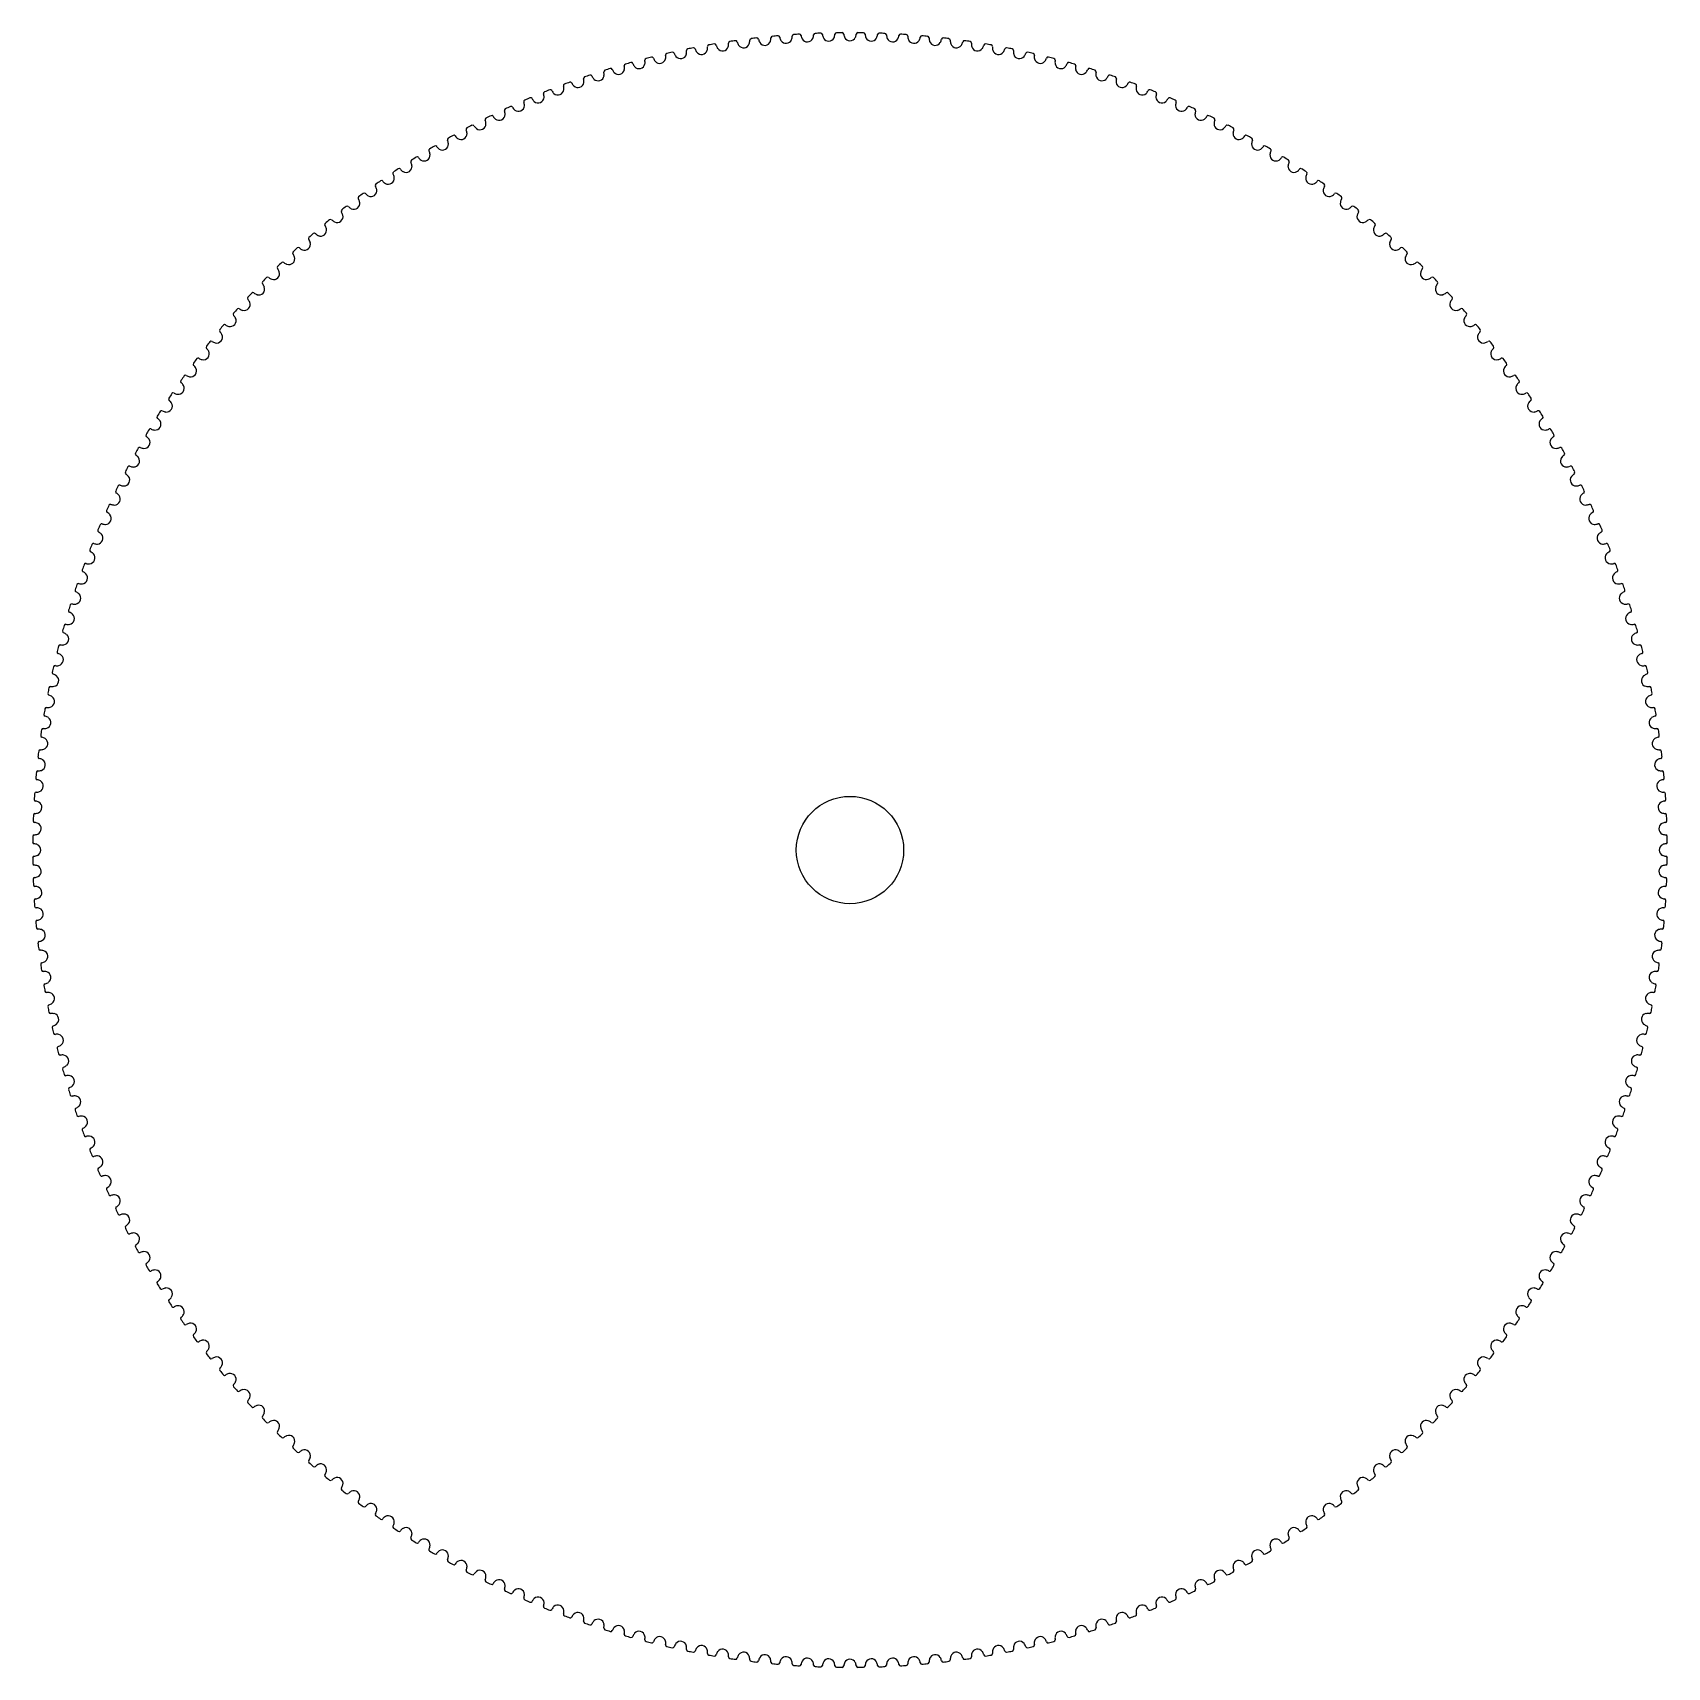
# Model space of a CAD drawing. Header units: millimetres. Extents: x 0 to 153, y 0 to 153.
import ezdxf

# ---------------------------------------------------------------- set-up
doc = ezdxf.new("R2010")
doc.units = ezdxf.units.MM

msp = doc.modelspace()

# ---------------------------------------------------------------- linework, layer by layer
msp.add_circle((76.39, 76.39), 5)
for centre, radius, start, end in [((71.16, 152.21), 0.15, 94.5, 177.0686), ((76.39, 76.4), 76.14, 93.5495, 93.9505), ((71.69, 152.24), 0.15, 10.4314, 93), ((72, 152.37), 1, -21.377, -2.0988), ((73.15, 152.32), 0.15, 93, 175.5686), ((76.39, 76.4), 76.14, 92.0495, 92.4505), ((73.68, 152.34), 0.15, 8.9314, 91.5), ((74.82, 152.48), 1, -173.4012, -154.123), ((73.99, 152.46), 1, -22.877, -3.5988), ((75.14, 152.38), 0.15, 91.5, 174.0686), ((76.39, 76.4), 76.14, 90.5495, 90.9505), ((75.66, 152.39), 0.15, 7.4314, 90), ((76.81, 152.49), 1, -174.9012, -155.623), ((75.98, 152.49), 1, -24.377, -5.0988), ((77.12, 152.39), 0.15, 90, 172.5686), ((76.39, 76.4), 76.14, 89.0495, 89.4505), ((77.65, 152.38), 0.15, 5.9314, 88.5), ((78.8, 152.46), 1, -176.4012, -157.123), ((77.97, 152.48), 1, -25.877, -6.5988), ((79.11, 152.34), 0.15, 88.5, 171.0686), ((76.39, 76.4), 76.14, 87.5495, 87.9505), ((79.64, 152.32), 0.15, 4.4314, 87), ((80.79, 152.37), 1, -177.9012, -158.623), ((81.1, 152.24), 0.15, 87, 169.5686), ((76.39, 76.4), 76.14, 86.0495, 86.4505), ((81.63, 152.21), 0.15, 2.9314, 85.5), ((60.17, 150.75), 1, -12.377, 6.9012), ((61.31, 150.88), 0.15, 102, -175.4314), ((76.39, 76.4), 76.14, 101.0495, 101.4505), ((61.83, 150.98), 0.15, 17.9314, 100.5), ((62.93, 151.3), 1, -164.4012, -145.123), ((62.56, 151.06), 0.555, -79.5, -16.0651), ((62.12, 151.14), 1, -13.877, 5.4012), ((63.26, 151.25), 0.15, 100.5, -176.9314), ((76.39, 76.4), 76.14, 99.5495, 99.9505), ((63.79, 151.34), 0.15, 16.4314, 99), ((64.9, 151.62), 1, -165.9012, -146.623), ((64.52, 151.39), 0.555, -144.4349, -81), ((64.52, 151.39), 0.555, -81, -17.5651), ((64.08, 151.49), 1, -15.377, 3.9012), ((65.23, 151.56), 0.15, 99, -178.4314), ((76.39, 76.4), 76.14, 98.0495, 98.4505), ((65.75, 151.64), 0.15, 14.9314, 97.5), ((66.87, 151.9), 1, -167.4012, -148.123), ((66.48, 151.68), 0.555, -145.9349, -82.5), ((66.48, 151.68), 0.555, -82.5, -19.0651), ((66.05, 151.79), 1, -16.877, 2.4012), ((67.2, 151.83), 0.15, 97.5, -179.9314), ((76.39, 76.4), 76.14, 96.5495, 96.9505), ((67.72, 151.89), 0.15, 13.4314, 96), ((68.85, 152.12), 1, -168.9012, -149.623), ((68.46, 151.91), 0.555, -147.4349, -84), ((68.46, 151.91), 0.555, -84, -20.5651), ((68.03, 152.03), 1, -18.377, 0.9012), ((69.18, 152.05), 0.15, 96, 178.5686), ((76.39, 76.4), 76.14, 95.0495, 95.4505), ((69.7, 152.09), 0.15, 11.9314, 94.5), ((70.84, 152.29), 1, -170.4012, -151.123), ((70.44, 152.1), 0.555, -148.9349, -85.5), ((70.44, 152.1), 0.555, -85.5, -22.0651), ((70.01, 152.23), 1, -19.877, -0.5988), ((72.83, 152.41), 1, -171.9012, -152.623), ((72.42, 152.23), 0.555, -150.4349, -87), ((72.42, 152.23), 0.555, -87, -23.5651), ((74.41, 152.3), 0.555, -151.9349, -88.5), ((74.41, 152.3), 0.555, -88.5, -25.0651), ((76.39, 152.33), 0.555, -153.4349, -90), ((76.39, 152.33), 0.555, -90, -26.5651), ((78.38, 152.3), 0.555, -154.9349, -91.5), ((78.38, 152.3), 0.555, -91.5, -28.0651), ((80.37, 152.23), 0.555, -156.4349, -93), ((80.37, 152.23), 0.555, -93, -29.5651), ((79.96, 152.41), 1, -27.377, -8.0988), ((82.78, 152.23), 1, -179.4012, -160.123), ((82.35, 152.1), 0.555, -157.9349, -94.5), ((82.35, 152.1), 0.555, -94.5, -31.0651), ((81.95, 152.29), 1, -28.877, -9.5988), ((83.08, 152.09), 0.15, 85.5, 168.0686), ((76.39, 76.4), 76.14, 84.5495, 84.9505), ((83.61, 152.05), 0.15, 1.4314, 84), ((84.76, 152.03), 1, 179.0988, -161.623), ((84.33, 151.91), 0.555, -159.4349, -96), ((84.33, 151.91), 0.555, -96, -32.5651), ((83.94, 152.12), 1, -30.377, -11.0988), ((85.06, 151.89), 0.15, 84, 166.5686), ((76.39, 76.4), 76.14, 83.0495, 83.4505), ((85.59, 151.83), 0.15, -0.0686, 82.5), ((86.74, 151.79), 1, 177.5988, -163.123), ((86.31, 151.68), 0.555, -160.9349, -97.5), ((86.31, 151.68), 0.555, -97.5, -34.0651), ((85.92, 151.9), 1, -31.877, -12.5988), ((87.04, 151.64), 0.15, 82.5, 165.0686), ((76.4, 76.4), 76.14, 81.5495, 81.9505), ((87.56, 151.56), 0.15, -1.5686, 81), ((88.71, 151.49), 1, 176.0988, -164.623), ((88.27, 151.39), 0.555, -162.4349, -99), ((88.27, 151.39), 0.555, -99, -35.5651), ((87.89, 151.62), 1, -33.377, -14.0988), ((89, 151.34), 0.15, 81, 163.5686), ((76.4, 76.4), 76.14, 80.0495, 80.4505), ((89.52, 151.25), 0.15, -3.0686, 79.5), ((90.67, 151.14), 1, 174.5988, -166.123), ((90.23, 151.06), 0.555, -163.9349, -100.5), ((89.85, 151.3), 1, -34.877, -15.5988), ((90.96, 150.98), 0.15, 79.5, 162.0686), ((76.4, 76.4), 76.14, 78.5495, 78.9505), ((91.48, 150.88), 0.15, -4.5686, 78), ((92.62, 150.75), 1, 173.0988, -167.623), ((55.51, 149.46), 0.15, 106.5, -170.9314), ((54.38, 149.24), 1, -7.877, 11.4012), ((76.39, 76.4), 76.14, 105.5495, 105.9505), ((56.02, 149.61), 0.15, 22.4314, 105), ((57.1, 150.01), 1, -159.9012, -140.623), ((56.74, 149.74), 0.555, -138.4349, -75), ((56.74, 149.74), 0.555, -75, -11.5651), ((57.43, 149.99), 0.15, 105, -172.4314), ((56.3, 149.79), 1, -9.377, 9.9012), ((76.39, 76.4), 76.14, 104.0495, 104.4505), ((57.94, 150.12), 0.15, 20.9314, 103.5), ((59.03, 150.49), 1, -161.4012, -142.123), ((58.67, 150.23), 0.555, -139.9349, -76.5), ((58.67, 150.23), 0.555, -76.5, -13.0651), ((59.36, 150.46), 0.15, 103.5, -173.9314), ((58.23, 150.29), 1, -10.877, 8.4012), ((76.39, 76.4), 76.14, 102.5495, 102.9505), ((59.88, 150.57), 0.15, 19.4314, 102), ((60.98, 150.92), 1, -162.9012, -143.623), ((60.61, 150.67), 0.555, -141.4349, -78), ((60.61, 150.67), 0.555, -78, -14.5651), ((62.56, 151.06), 0.555, -142.9349, -79.5), ((90.23, 151.06), 0.555, -100.5, -37.0651), ((92.18, 150.67), 0.555, -165.4349, -102), ((92.18, 150.67), 0.555, -102, -38.5651), ((91.81, 150.92), 1, -36.377, -17.0988), ((92.91, 150.57), 0.15, 78, 160.5686), ((76.4, 76.4), 76.14, 77.0495, 77.4505), ((93.42, 150.46), 0.15, -6.0686, 76.5), ((94.56, 150.29), 1, 171.5988, -169.123), ((94.12, 150.23), 0.555, -166.9349, -103.5), ((94.12, 150.23), 0.555, -103.5, -40.0651), ((93.76, 150.49), 1, -37.877, -18.5988), ((94.84, 150.12), 0.15, 76.5, 159.0686), ((76.4, 76.4), 76.14, 75.5495, 75.9505), ((95.36, 149.99), 0.15, -7.5686, 75), ((96.49, 149.79), 1, 170.0988, -170.623), ((96.05, 149.74), 0.555, -168.4349, -105), ((96.05, 149.74), 0.555, -105, -41.5651), ((95.69, 150.01), 1, -39.377, -20.0988), ((96.77, 149.61), 0.15, 75, 157.5686), ((76.4, 76.4), 76.14, 74.0495, 74.4505), ((97.28, 149.46), 0.15, -9.0686, 73.5), ((98.41, 149.24), 1, 168.5988, -172.123), ((49.84, 147.6), 0.15, 111, -166.4314), ((76.39, 76.4), 76.14, 110.0495, 110.4505), ((50.34, 147.78), 0.15, 26.9314, 109.5), ((51.38, 148.27), 1, -155.4012, -136.123), ((51.05, 147.97), 0.555, -70.5, -7.0651), ((51.72, 148.27), 0.15, 109.5, -167.9314), ((50.6, 147.99), 1, -4.877, 14.4012), ((76.39, 76.4), 76.14, 108.5495, 108.9505), ((52.22, 148.44), 0.15, 25.4314, 108), ((53.27, 148.9), 1, -156.9012, -137.623), ((52.93, 148.61), 0.555, -135.4349, -72), ((52.93, 148.61), 0.555, -72, -8.5651), ((53.61, 148.89), 0.15, 108, -169.4314), ((52.48, 148.64), 1, -6.377, 12.9012), ((76.39, 76.4), 76.14, 107.0495, 107.4505), ((54.11, 149.05), 0.15, 23.9314, 106.5), ((55.18, 149.48), 1, -158.4012, -139.123), ((54.83, 149.2), 0.555, -136.9349, -73.5), ((54.83, 149.2), 0.555, -73.5, -10.0651), ((97.96, 149.2), 0.555, -169.9349, -106.5), ((97.96, 149.2), 0.555, -106.5, -43.0651), ((97.61, 149.48), 1, -40.877, -21.5988), ((98.68, 149.05), 0.15, 73.5, 156.0686), ((76.4, 76.4), 76.14, 72.5495, 72.9505), ((99.18, 148.89), 0.15, -10.5686, 72), ((100.3, 148.64), 1, 167.0988, -173.623), ((99.86, 148.61), 0.555, -171.4349, -108), ((99.86, 148.61), 0.555, -108, -44.5651), ((99.52, 148.9), 1, -42.377, -23.0988), ((100.57, 148.44), 0.15, 72, 154.5686), ((76.4, 76.4), 76.14, 71.0495, 71.4505), ((101.07, 148.27), 0.15, -12.0686, 70.5), ((102.19, 147.99), 1, 165.5988, -175.123), ((101.74, 147.97), 0.555, -172.9349, -109.5), ((101.41, 148.27), 1, -43.877, -24.5988), ((102.45, 147.78), 0.15, 70.5, 153.0686), ((76.4, 76.4), 76.14, 69.5495, 69.9505), ((102.95, 147.6), 0.15, -13.5686, 69), ((46.15, 146.11), 0.15, 114, -163.4314), ((76.39, 76.4), 76.14, 113.0495, 113.4505), ((46.64, 146.32), 0.15, 29.9314, 112.5), ((47.66, 146.86), 1, -152.4012, -133.123), ((47.34, 146.55), 0.555, -67.5, -4.0651), ((47.99, 146.88), 0.15, 112.5, -164.9314), ((46.89, 146.54), 1, -1.877, 17.4012), ((76.39, 76.4), 76.14, 111.5495, 111.9505), ((48.48, 147.08), 0.15, 28.4314, 111), ((49.51, 147.59), 1, -153.9012, -134.623), ((49.18, 147.29), 0.555, -132.4349, -69), ((49.18, 147.29), 0.555, -69, -5.5651), ((48.74, 147.29), 1, -3.377, 15.9012), ((51.05, 147.97), 0.555, -133.9349, -70.5), ((101.74, 147.97), 0.555, -109.5, -46.0651), ((104.05, 147.29), 1, 164.0988, -176.623), ((103.61, 147.29), 0.555, -174.4349, -111), ((103.61, 147.29), 0.555, -111, -47.5651), ((103.28, 147.59), 1, -45.377, -26.0988), ((104.31, 147.08), 0.15, 69, 151.5686), ((76.4, 76.4), 76.14, 68.0495, 68.4505), ((104.8, 146.88), 0.15, -15.0686, 67.5), ((105.9, 146.54), 1, 162.5988, -178.123), ((105.45, 146.55), 0.555, -175.9349, -112.5), ((105.13, 146.86), 1, -46.877, -27.5988), ((106.15, 146.32), 0.15, 67.5, 150.0686), ((76.4, 76.4), 76.14, 66.5495, 66.9505), ((106.64, 146.11), 0.15, -16.5686, 66), ((76.39, 76.4), 76.14, 116.0495, 116.4505), ((43.02, 144.67), 0.15, 32.9314, 115.5), ((44.01, 145.26), 1, -149.4012, -130.123), ((43.7, 144.93), 0.555, -64.5, -1.0651), ((44.34, 145.3), 0.15, 115.5, -161.9314), ((43.26, 144.9), 1, 1.123, 20.4012), ((76.39, 76.4), 76.14, 114.5495, 114.9505), ((44.82, 145.52), 0.15, 31.4314, 114), ((45.82, 146.08), 1, -150.9012, -131.623), ((45.51, 145.76), 0.555, -129.4349, -66), ((45.51, 145.76), 0.555, -66, -2.5651), ((45.06, 145.75), 1, -0.377, 18.9012), ((47.34, 146.55), 0.555, -130.9349, -67.5), ((105.45, 146.55), 0.555, -112.5, -49.0651), ((107.73, 145.75), 1, 161.0988, -179.623), ((107.28, 145.76), 0.555, -177.4349, -114), ((107.28, 145.76), 0.555, -114, -50.5651), ((106.97, 146.08), 1, -48.377, -29.0988), ((107.97, 145.52), 0.15, 66, 148.5686), ((76.4, 76.4), 76.14, 65.0495, 65.4505), ((108.45, 145.3), 0.15, -18.0686, 64.5), ((109.53, 144.9), 1, 159.5988, 178.877), ((109.09, 144.93), 0.555, -178.9349, -115.5), ((108.78, 145.26), 1, -49.877, -30.5988), ((109.77, 144.67), 0.15, 64.5, 147.0686), ((76.4, 76.4), 76.14, 63.5495, 63.9505), ((40.16, 143.13), 0.555, -61.5, 1.9349), ((40.78, 143.53), 0.15, 118.5, -158.9314), ((39.72, 143.07), 1, 4.123, 23.4012), ((76.39, 76.4), 76.14, 117.5495, 117.9505), ((41.24, 143.77), 0.15, 34.4314, 117), ((42.22, 144.39), 1, -147.9012, -128.623), ((41.92, 144.05), 0.555, -126.4349, -63), ((41.92, 144.05), 0.555, -63, 0.4349), ((42.55, 144.43), 0.15, 117, -160.4314), ((41.48, 144.01), 1, 2.623, 21.9012), ((43.7, 144.93), 0.555, -127.9349, -64.5), ((109.09, 144.93), 0.555, -115.5, -52.0651), ((110.24, 144.43), 0.15, -19.5686, 63), ((111.31, 144.01), 1, 158.0988, 177.377), ((110.87, 144.05), 0.555, 179.5651, -117), ((110.87, 144.05), 0.555, -117, -53.5651), ((110.57, 144.39), 1, -51.377, -32.0988), ((111.54, 143.77), 0.15, 63, 145.5686), ((76.4, 76.4), 76.14, 62.0495, 62.4505), ((113.07, 143.07), 1, 156.5988, 175.877), ((112.63, 143.13), 0.555, 178.0651, -118.5), ((112.01, 143.53), 0.15, -21.0686, 61.5), ((37.31, 141.57), 0.15, 121.5, -155.9314), ((76.39, 76.4), 76.14, 120.5495, 120.9505), ((37.77, 141.84), 0.15, 37.4314, 120), ((38.7, 142.51), 1, -144.9012, -125.623), ((38.43, 142.16), 0.555, -123.4349, -60), ((38.43, 142.16), 0.555, -60, 3.4349), ((39.03, 142.57), 0.15, 120, -157.4314), ((37.99, 142.09), 1, 5.623, 24.9012), ((76.39, 76.4), 76.14, 119.0495, 119.4505), ((39.49, 142.83), 0.15, 35.9314, 118.5), ((40.45, 143.47), 1, -146.4012, -127.123), ((40.16, 143.13), 0.555, -124.9349, -61.5), ((112.63, 143.13), 0.555, -118.5, -55.0651), ((112.34, 143.47), 1, -52.877, -33.5988), ((113.3, 142.83), 0.15, 61.5, 144.0686), ((76.4, 76.4), 76.14, 60.5495, 60.9505), ((114.8, 142.09), 1, 155.0988, 174.377), ((114.36, 142.16), 0.555, 176.5651, -120), ((113.76, 142.57), 0.15, -22.5686, 60), ((114.36, 142.16), 0.555, -120, -56.5651), ((114.09, 142.51), 1, -54.377, -35.0988), ((115.02, 141.84), 0.15, 60, 142.5686), ((76.4, 76.4), 76.14, 59.0495, 59.4505), ((115.48, 141.57), 0.15, -24.0686, 58.5), ((35.04, 140.08), 0.555, -57, 6.4349), ((35.62, 140.52), 0.15, 123, -154.4314), ((34.6, 139.99), 1, 8.623, 27.9012), ((76.39, 76.4), 76.14, 122.0495, 122.4505), ((36.07, 140.81), 0.15, 38.9314, 121.5), ((36.99, 141.5), 1, -143.4012, -124.123), ((36.72, 141.14), 0.555, -121.9349, -58.5), ((36.72, 141.14), 0.555, -58.5, 4.9349), ((36.28, 141.06), 1, 7.123, 26.4012), ((116.51, 141.06), 1, 153.5988, 172.877), ((116.07, 141.14), 0.555, 175.0651, -121.5), ((116.07, 141.14), 0.555, -121.5, -58.0651), ((115.8, 141.5), 1, -55.877, -36.5988), ((116.72, 140.81), 0.15, 58.5, 141.0686), ((76.4, 76.4), 76.14, 57.5495, 57.9505), ((118.19, 139.99), 1, 152.0988, 171.377), ((117.75, 140.08), 0.555, 173.5651, -123), ((117.17, 140.52), 0.15, -25.5686, 57), ((76.39, 76.4), 76.14, 125.0495, 125.4505), ((32.75, 138.61), 0.15, 41.9314, 124.5), ((33.63, 139.35), 1, -140.4012, -121.123), ((33.38, 138.97), 0.555, -55.5, 7.9349), ((33.95, 139.43), 0.15, 124.5, -152.9314), ((32.95, 138.88), 1, 10.123, 29.4012), ((76.39, 76.4), 76.14, 123.5495, 123.9505), ((34.39, 139.73), 0.15, 40.4314, 123), ((35.29, 140.44), 1, -141.9012, -122.623), ((35.04, 140.08), 0.555, -120.4349, -57), ((117.75, 140.08), 0.555, -123, -59.5651), ((117.49, 140.44), 1, -57.377, -38.0988), ((118.39, 139.73), 0.15, 57, 139.5686), ((76.4, 76.4), 76.14, 56.0495, 56.4505), ((119.84, 138.88), 1, 150.5988, 169.877), ((119.4, 138.97), 0.555, 172.0651, -124.5), ((118.83, 139.43), 0.15, -27.0686, 55.5), ((119.16, 139.35), 1, -58.877, -39.5988), ((120.04, 138.61), 0.15, 55.5, 138.0686), ((76.4, 76.4), 76.14, 54.5495, 54.9505), ((30.71, 137.13), 0.15, 127.5, -149.9314), ((76.39, 76.4), 76.14, 126.5495, 126.9505), ((31.14, 137.44), 0.15, 43.4314, 126), ((32, 138.2), 1, -138.9012, -119.623), ((31.76, 137.83), 0.555, -117.4349, -54), ((31.76, 137.83), 0.555, -54, 9.4349), ((32.32, 138.3), 0.15, 126, -151.4314), ((31.33, 137.72), 1, 11.623, 30.9012), ((33.38, 138.97), 0.555, -118.9349, -55.5), ((119.4, 138.97), 0.555, -124.5, -61.0651), ((121.03, 137.83), 0.555, 170.5651, -126), ((121.46, 137.72), 1, 149.0988, 168.377), ((120.47, 138.3), 0.15, -28.5686, 54), ((121.03, 137.83), 0.555, -126, -62.5651), ((120.79, 138.2), 1, -60.377, -41.0988), ((121.65, 137.44), 0.15, 54, 136.5686), ((76.4, 76.4), 76.14, 53.0495, 53.4505), ((122.08, 137.13), 0.15, -30.0686, 52.5), ((29.14, 135.91), 0.15, 129, -148.4314), ((28.18, 135.27), 1, 14.623, 33.9012), ((76.39, 76.4), 76.14, 128.0495, 128.4505), ((29.55, 136.24), 0.15, 44.9314, 127.5), ((30.4, 137.02), 1, -137.4012, -118.123), ((30.17, 136.64), 0.555, -115.9349, -52.5), ((30.17, 136.64), 0.555, -52.5, 10.9349), ((29.74, 136.52), 1, 13.123, 32.4012), ((122.62, 136.64), 0.555, 169.0651, -127.5), ((123.05, 136.52), 1, 147.5988, 166.877), ((122.62, 136.64), 0.555, -127.5, -64.0651), ((122.39, 137.02), 1, -61.877, -42.5988), ((123.23, 136.24), 0.15, 52.5, 135.0686), ((76.4, 76.4), 76.14, 51.5495, 51.9505), ((124.61, 135.27), 1, 146.0988, 165.377), ((123.65, 135.91), 0.15, -31.5686, 51), ((27.08, 134.14), 0.555, -49.5, 13.9349), ((27.6, 134.65), 0.15, 130.5, -146.9314), ((26.66, 133.99), 1, 16.123, 35.4012), ((76.39, 76.4), 76.14, 129.5495, 129.9505), ((28, 134.99), 0.15, 46.4314, 129), ((28.83, 135.8), 1, -135.9012, -116.623), ((28.61, 135.41), 0.555, -114.4349, -51), ((28.61, 135.41), 0.555, -51, 12.4349), ((124.18, 135.41), 0.555, 167.5651, -129), ((124.18, 135.41), 0.555, -129, -65.5651), ((123.96, 135.8), 1, -63.377, -44.0988), ((124.79, 134.99), 0.15, 51, 133.5686), ((76.4, 76.4), 76.14, 50.0495, 50.4505), ((125.71, 134.14), 0.555, 166.0651, -130.5), ((126.13, 133.99), 1, 144.5988, 163.877), ((125.19, 134.65), 0.15, -33.0686, 49.5), ((76.39, 76.4), 76.14, 132.5495, 132.9505), ((25, 132.38), 0.15, 49.4314, 132), ((25.78, 133.22), 1, -132.9012, -113.623), ((26.09, 133.36), 0.15, 132, -145.4314), ((25.58, 132.83), 0.555, -48, 15.4349), ((25.17, 132.67), 1, 17.623, 36.9012), ((76.39, 76.4), 76.14, 131.0495, 131.4505), ((26.49, 133.7), 0.15, 47.9314, 130.5), ((27.29, 134.53), 1, -134.4012, -115.123), ((27.08, 134.14), 0.555, -112.9349, -49.5), ((125.71, 134.14), 0.555, -130.5, -67.0651), ((125.5, 134.53), 1, -64.877, -45.5988), ((126.3, 133.7), 0.15, 49.5, 132.0686), ((76.4, 76.4), 76.14, 48.5495, 48.9505), ((127.21, 132.83), 0.555, 164.5651, -132), ((127.62, 132.67), 1, 143.0988, 162.377), ((126.7, 133.36), 0.15, -34.5686, 48), ((127.01, 133.22), 1, -66.377, -47.0988), ((127.79, 132.38), 0.15, 48, 130.5686), ((76.4, 76.4), 76.14, 47.0495, 47.4505), ((76.39, 76.4), 76.14, 134.0495, 134.4505), ((23.56, 131.01), 0.15, 50.9314, 133.5), ((24.31, 131.88), 1, -131.4012, -112.123), ((24.12, 131.48), 0.555, -109.9349, -46.5), ((24.61, 132.02), 0.15, 133.5, -143.9314), ((23.71, 131.31), 1, 19.123, 38.4012), ((24.12, 131.48), 0.555, -46.5, 16.9349), ((25.58, 132.83), 0.555, -111.4349, -48), ((127.21, 132.83), 0.555, -132, -68.5651), ((128.66, 131.48), 0.555, 163.0651, -133.5), ((129.08, 131.31), 1, 141.5988, 160.877), ((128.17, 132.02), 0.15, -36.0686, 46.5), ((128.66, 131.48), 0.555, -133.5, -70.0651), ((128.48, 131.88), 1, -67.877, -48.5988), ((129.23, 131.01), 0.15, 46.5, 129.0686), ((76.4, 76.4), 76.14, 45.5495, 45.9505), ((76.39, 76.4), 76.14, 135.5495, 135.9505), ((22.14, 129.61), 0.15, 52.4314, 135), ((22.88, 130.5), 1, -129.9012, -110.623), ((22.7, 130.09), 0.555, -108.4349, -45), ((23.18, 130.65), 0.15, 135, -142.4314), ((22.29, 129.91), 1, 20.623, 39.9012), ((22.7, 130.09), 0.555, -45, 18.4349), ((130.09, 130.09), 0.555, 161.5651, -135), ((130.5, 129.91), 1, 140.0988, 159.377), ((130.09, 130.09), 0.555, -135, -71.5651), ((129.61, 130.65), 0.15, -37.5686, 45), ((129.91, 130.5), 1, -69.377, -50.0988), ((130.65, 129.61), 0.15, 45, 127.5686), ((76.4, 76.4), 76.14, 44.0495, 44.4505), ((76.39, 76.4), 76.14, 137.0495, 137.4505), ((20.77, 128.17), 0.15, 53.9314, 136.5), ((21.48, 129.08), 1, -128.4012, -109.123), ((21.31, 128.66), 0.555, -106.9349, -43.5), ((21.77, 129.23), 0.15, 136.5, -140.9314), ((20.91, 128.48), 1, 22.123, 41.4012), ((21.31, 128.66), 0.555, -43.5, 19.9349), ((131.48, 128.66), 0.555, 160.0651, -136.5), ((131.88, 128.48), 1, 138.5988, 157.877), ((131.48, 128.66), 0.555, -136.5, -73.0651), ((131.01, 129.23), 0.15, -39.0686, 43.5), ((131.31, 129.08), 1, -70.877, -51.5988), ((132.02, 128.17), 0.15, 43.5, 126.0686), ((76.4, 76.4), 76.14, 42.5495, 42.9505), ((19.08, 126.3), 0.15, 139.5, -137.9314), ((76.39, 76.4), 76.14, 138.5495, 138.9505), ((19.43, 126.7), 0.15, 55.4314, 138), ((20.12, 127.62), 1, -126.9012, -107.623), ((19.96, 127.21), 0.555, -105.4349, -42), ((20.41, 127.79), 0.15, 138, -139.4314), ((19.56, 127.01), 1, 23.623, 42.9012), ((19.96, 127.21), 0.555, -42, 21.4349), ((132.83, 127.21), 0.555, 158.5651, -138), ((133.22, 127.01), 1, 137.0988, 156.377), ((132.83, 127.21), 0.555, -138, -74.5651), ((132.38, 127.79), 0.15, -40.5686, 42), ((132.67, 127.62), 1, -72.377, -53.0988), ((133.36, 126.7), 0.15, 42, 124.5686), ((76.4, 76.4), 76.14, 41.0495, 41.4505), ((133.7, 126.3), 0.15, -42.0686, 40.5), ((17.8, 124.79), 0.15, 141, -136.4314), ((76.39, 76.4), 76.14, 140.0495, 140.4505), ((18.14, 125.19), 0.15, 56.9314, 139.5), ((18.8, 126.13), 1, -125.4012, -106.123), ((18.65, 125.71), 0.555, -103.9349, -40.5), ((18.26, 125.5), 1, 25.123, 44.4012), ((18.65, 125.71), 0.555, -40.5, 22.9349), ((134.14, 125.71), 0.555, 157.0651, -139.5), ((134.53, 125.5), 1, 135.5988, 154.877), ((134.14, 125.71), 0.555, -139.5, -76.0651), ((133.99, 126.13), 1, -73.877, -54.5988), ((134.65, 125.19), 0.15, 40.5, 123.0686), ((76.4, 76.4), 76.14, 39.5495, 39.9505), ((134.99, 124.79), 0.15, -43.5686, 39), ((76.39, 76.4), 76.14, 141.5495, 141.9505), ((16.88, 123.65), 0.15, 58.4314, 141), ((17.51, 124.61), 1, -123.9012, -104.623), ((17.38, 124.18), 0.555, -102.4349, -39), ((16.99, 123.96), 1, 26.623, 45.9012), ((17.38, 124.18), 0.555, -39, 24.4349), ((135.41, 124.18), 0.555, 155.5651, -141), ((135.8, 123.96), 1, 134.0988, 153.377), ((135.41, 124.18), 0.555, -141, -77.5651), ((135.27, 124.61), 1, -75.377, -56.0988), ((135.91, 123.65), 0.15, 39, 121.5686), ((76.4, 76.4), 76.14, 38.0495, 38.4505), ((76.39, 76.4), 76.14, 143.0495, 143.4505), ((15.66, 122.08), 0.15, 59.9314, 142.5), ((16.27, 123.05), 1, -122.4012, -103.123), ((16.15, 122.62), 0.555, -100.9349, -37.5), ((16.55, 123.23), 0.15, 142.5, -134.9314), ((15.77, 122.39), 1, 28.123, 47.4012), ((16.15, 122.62), 0.555, -37.5, 25.9349), ((136.64, 122.62), 0.555, 154.0651, -142.5), ((137.02, 122.39), 1, 132.5988, 151.877), ((136.64, 122.62), 0.555, -142.5, -79.0651), ((136.24, 123.23), 0.15, -45.0686, 37.5), ((136.52, 123.05), 1, -76.877, -57.5988), ((137.13, 122.08), 0.15, 37.5, 120.0686), ((76.4, 76.4), 76.14, 36.5495, 36.9505), ((76.39, 76.4), 76.14, 144.5495, 144.9505), ((14.49, 120.47), 0.15, 61.4314, 144), ((15.07, 121.46), 1, -120.9012, -101.623), ((14.96, 121.03), 0.555, -99.4349, -36), ((15.35, 121.65), 0.15, 144, -133.4314), ((14.58, 120.79), 1, 29.623, 48.9012), ((14.96, 121.03), 0.555, -36, 27.4349), ((137.83, 121.03), 0.555, 152.5651, -144), ((138.2, 120.79), 1, 131.0988, 150.377), ((137.83, 121.03), 0.555, -144, -80.5651), ((137.44, 121.65), 0.15, -46.5686, 36), ((137.72, 121.46), 1, -78.377, -59.0988), ((138.3, 120.47), 0.15, 36, 118.5686), ((76.4, 76.4), 76.14, 35.0495, 35.4505), ((76.39, 76.4), 76.14, 146.0495, 146.4505), ((13.35, 118.83), 0.15, 62.9314, 145.5), ((13.91, 119.84), 1, -119.4012, -100.123), ((13.81, 119.4), 0.555, -97.9349, -34.5), ((14.18, 120.04), 0.15, 145.5, -131.9314), ((13.44, 119.16), 1, 31.123, 50.4012), ((13.81, 119.4), 0.555, -34.5, 28.9349), ((138.97, 119.4), 0.555, 151.0651, -145.5), ((139.35, 119.16), 1, 129.5988, 148.877), ((138.97, 119.4), 0.555, -145.5, -82.0651), ((138.61, 120.04), 0.15, -48.0686, 34.5), ((138.88, 119.84), 1, -79.877, -60.5988), ((139.43, 118.83), 0.15, 34.5, 117.0686), ((76.4, 76.4), 76.14, 33.5495, 33.9505), ((12.26, 117.17), 0.15, 64.4314, 147), ((12.8, 118.19), 1, -117.9012, -98.623), ((12.71, 117.75), 0.555, -96.4349, -33), ((13.06, 118.39), 0.15, 147, -130.4314), ((12.35, 117.49), 1, 32.623, 51.9012), ((12.71, 117.75), 0.555, -33, 30.4349), ((140.08, 117.75), 0.555, 149.5651, -147), ((140.44, 117.49), 1, 128.0988, 147.377), ((140.08, 117.75), 0.555, -147, -83.5651), ((139.73, 118.39), 0.15, -49.5686, 33), ((139.99, 118.19), 1, -81.377, -62.0988), ((140.52, 117.17), 0.15, 33, 115.5686), ((11.65, 116.07), 0.555, -94.9349, -31.5), ((11.98, 116.72), 0.15, 148.5, -128.9314), ((76.39, 76.4), 76.14, 147.5495, 147.9505), ((11.29, 115.8), 1, 34.123, 53.4012), ((11.65, 116.07), 0.555, -31.5, 31.9349), ((141.14, 116.07), 0.555, 148.0651, -148.5), ((76.4, 76.4), 76.14, 32.0495, 32.4505), ((141.5, 115.8), 1, 126.5988, 145.877), ((141.14, 116.07), 0.555, -148.5, -85.0651), ((140.81, 116.72), 0.15, -51.0686, 31.5), ((10.95, 115.02), 0.15, 150, -127.4314), ((76.39, 76.4), 76.14, 149.0495, 149.4505), ((10.28, 114.09), 1, 35.623, 54.9012), ((11.22, 115.48), 0.15, 65.9314, 148.5), ((10.63, 114.36), 0.555, -30, 33.4349), ((11.73, 116.51), 1, -116.4012, -97.123), ((141.06, 116.51), 1, -82.877, -63.5988), ((141.57, 115.48), 0.15, 31.5, 114.0686), ((142.16, 114.36), 0.555, 146.5651, -150), ((142.51, 114.09), 1, 125.0988, 144.377), ((76.4, 76.4), 76.14, 30.5495, 30.9505), ((141.84, 115.02), 0.15, -52.5686, 30), ((9.96, 113.3), 0.15, 151.5, -125.9314), ((76.39, 76.4), 76.14, 150.5495, 150.9505), ((9.32, 112.34), 1, 37.123, 56.4012), ((10.22, 113.76), 0.15, 67.4314, 150), ((9.66, 112.63), 0.555, -28.5, 34.9349), ((10.7, 114.8), 1, -114.9012, -95.623), ((10.63, 114.36), 0.555, -93.4349, -30), ((142.16, 114.36), 0.555, -150, -86.5651), ((142.09, 114.8), 1, -84.377, -65.0988), ((142.57, 113.76), 0.15, 30, 112.5686), ((143.13, 112.63), 0.555, 145.0651, -151.5), ((143.47, 112.34), 1, 123.5988, 142.877), ((76.4, 76.4), 76.14, 29.0495, 29.4505), ((142.83, 113.3), 0.15, -54.0686, 28.5), ((9.02, 111.54), 0.15, 153, -124.4314), ((76.39, 76.4), 76.14, 152.0495, 152.4505), ((8.4, 110.57), 1, 38.623, 57.9012), ((9.26, 112.01), 0.15, 68.9314, 151.5), ((8.74, 110.87), 0.555, -27, 36.4349), ((9.71, 113.07), 1, -113.4012, -94.123), ((9.66, 112.63), 0.555, -91.9349, -28.5), ((143.13, 112.63), 0.555, -151.5, -88.0651), ((143.07, 113.07), 1, -85.877, -66.5988), ((143.53, 112.01), 0.15, 28.5, 111.0686), ((144.05, 110.87), 0.555, 143.5651, -153), ((144.39, 110.57), 1, 122.0988, 141.377), ((76.4, 76.4), 76.14, 27.5495, 27.9505), ((143.77, 111.54), 0.15, -55.5686, 27), ((8.12, 109.77), 0.15, 154.5, -122.9314), ((76.39, 76.4), 76.14, 153.5495, 153.9505), ((8.35, 110.24), 0.15, 70.4314, 153), ((8.78, 111.31), 1, -111.9012, -92.623), ((8.74, 110.87), 0.555, -90.4349, -27), ((144.05, 110.87), 0.555, -153, -89.5651), ((144.01, 111.31), 1, -87.377, -68.0988), ((144.43, 110.24), 0.15, 27, 109.5686), ((76.4, 76.4), 76.14, 26.0495, 26.4505), ((144.67, 109.77), 0.15, -57.0686, 25.5), ((76.39, 76.4), 76.14, 155.0495, 155.4505), ((7.49, 108.45), 0.15, 71.9314, 154.5), ((7.89, 109.53), 1, -110.4012, -91.123), ((7.86, 109.09), 0.555, -88.9349, -25.5), ((7.53, 108.78), 1, 40.123, 59.4012), ((7.86, 109.09), 0.555, -25.5, 37.9349), ((144.93, 109.09), 0.555, 142.0651, -154.5), ((144.93, 109.09), 0.555, -154.5, -91.0651), ((145.26, 108.78), 1, 120.5988, 139.877), ((144.9, 109.53), 1, -88.877, -69.5988), ((145.3, 108.45), 0.15, 25.5, 108.0686), ((76.4, 76.4), 76.14, 24.5495, 24.9505), ((76.39, 76.4), 76.14, 156.5495, 156.9505), ((6.68, 106.64), 0.15, 73.4314, 156), ((7.04, 107.73), 1, -108.9012, -89.623), ((7.02, 107.28), 0.555, -87.4349, -24), ((7.27, 107.97), 0.15, 156, -121.4314), ((6.71, 106.97), 1, 41.623, 60.9012), ((7.02, 107.28), 0.555, -24, 39.4349), ((145.76, 107.28), 0.555, 140.5651, -156), ((145.76, 107.28), 0.555, -156, -92.5651), ((146.08, 106.97), 1, 119.0988, 138.377), ((145.52, 107.97), 0.15, -58.5686, 24), ((145.75, 107.73), 1, -90.377, -71.0988), ((146.11, 106.64), 0.15, 24, 106.5686), ((76.4, 76.4), 76.14, 23.0495, 23.4505), ((6.24, 105.45), 0.555, -85.9349, -22.5), ((6.47, 106.15), 0.15, 157.5, -119.9314), ((5.93, 105.13), 1, 43.123, 62.4012), ((6.24, 105.45), 0.555, -22.5, 40.9349), ((146.55, 105.45), 0.555, 139.0651, -157.5), ((146.55, 105.45), 0.555, -157.5, -94.0651), ((146.86, 105.13), 1, 117.5988, 136.877), ((146.32, 106.15), 0.15, -60.0686, 22.5), ((5.71, 104.31), 0.15, 159, -118.4314), ((76.39, 76.4), 76.14, 158.0495, 158.4505), ((5.2, 103.28), 1, 44.623, 63.9012), ((5.91, 104.8), 0.15, 74.9314, 157.5), ((5.5, 103.61), 0.555, -21, 42.4349), ((6.25, 105.9), 1, -107.4012, -88.123), ((146.54, 105.9), 1, -91.877, -72.5988), ((147.29, 103.61), 0.555, 137.5651, -159), ((146.88, 104.8), 0.15, 22.5, 105.0686), ((147.59, 103.28), 1, 116.0988, 135.377), ((76.4, 76.4), 76.14, 21.5495, 21.9505), ((147.08, 104.31), 0.15, -61.5686, 21), ((76.39, 76.4), 76.14, 159.5495, 159.9505), ((5.01, 102.45), 0.15, 160.5, -116.9314), ((4.52, 101.41), 1, 46.123, 65.4012), ((5.19, 102.95), 0.15, 76.4314, 159), ((4.81, 101.74), 0.555, -19.5, 43.9349), ((5.5, 104.05), 1, -105.9012, -86.623), ((5.5, 103.61), 0.555, -84.4349, -21), ((147.29, 103.61), 0.555, -159, -95.5651), ((147.29, 104.05), 1, -93.377, -74.0988), ((147.97, 101.74), 0.555, 136.0651, -160.5), ((147.6, 102.95), 0.15, 21, 103.5686), ((148.27, 101.41), 1, 114.5988, 133.877), ((76.4, 76.4), 76.14, 20.0495, 20.4505), ((147.78, 102.45), 0.15, -63.0686, 19.5), ((4.35, 100.57), 0.15, 162, -115.4314), ((76.39, 76.4), 76.14, 161.0495, 161.4505), ((4.52, 101.07), 0.15, 77.9314, 160.5), ((4.8, 102.19), 1, -104.4012, -85.123), ((4.81, 101.74), 0.555, -82.9349, -19.5), ((147.97, 101.74), 0.555, -160.5, -97.0651), ((147.99, 102.19), 1, -94.877, -75.5988), ((148.27, 101.07), 0.15, 19.5, 102.0686), ((76.4, 76.4), 76.14, 18.5495, 18.9505), ((148.44, 100.57), 0.15, -64.5686, 18), ((76.39, 76.4), 76.14, 162.5495, 162.9505), ((3.9, 99.18), 0.15, 79.4314, 162), ((4.15, 100.3), 1, -102.9012, -83.623), ((4.18, 99.86), 0.555, -81.4349, -18), ((3.89, 99.52), 1, 47.623, 66.9012), ((4.18, 99.86), 0.555, -18, 45.4349), ((148.61, 99.86), 0.555, 134.5651, -162), ((148.61, 99.86), 0.555, -162, -98.5651), ((148.9, 99.52), 1, 113.0988, 132.377), ((148.64, 100.3), 1, -96.377, -77.0988), ((148.89, 99.18), 0.15, 18, 100.5686), ((76.4, 76.4), 76.14, 17.0495, 17.4505), ((3.74, 98.68), 0.15, 163.5, -113.9314), ((3.31, 97.61), 1, 49.123, 68.4012), ((3.59, 97.96), 0.555, -79.9349, -16.5), ((3.59, 97.96), 0.555, -16.5, 46.9349), ((149.2, 97.96), 0.555, 133.0651, -163.5), ((149.2, 97.96), 0.555, -163.5, -100.0651), ((149.48, 97.61), 1, 111.5988, 130.877), ((149.05, 98.68), 0.15, -66.0686, 16.5), ((3.18, 96.77), 0.15, 165, -112.4314), ((76.39, 76.4), 76.14, 164.0495, 164.4505), ((2.78, 95.69), 1, 50.623, 69.9012), ((3.32, 97.28), 0.15, 80.9314, 163.5), ((3.55, 98.41), 1, -101.4012, -82.123), ((3.05, 96.05), 0.555, -15, 48.4349), ((149.24, 98.41), 1, -97.877, -78.5988), ((149.74, 96.05), 0.555, 131.5651, -165), ((150.01, 95.69), 1, 110.0988, 129.377), ((149.46, 97.28), 0.15, 16.5, 99.0686), ((76.4, 76.4), 76.14, 15.5495, 15.9505), ((149.61, 96.77), 0.15, -67.5686, 15), ((2.67, 94.84), 0.15, 166.5, -110.9314), ((76.39, 76.4), 76.14, 165.5495, 165.9505), ((2.3, 93.76), 1, 52.123, 71.4012), ((2.8, 95.36), 0.15, 82.4314, 165), ((2.99, 96.49), 1, -99.9012, -80.623), ((2.56, 94.12), 0.555, -13.5, 49.9349), ((3.05, 96.05), 0.555, -78.4349, -15), ((149.74, 96.05), 0.555, -165, -101.5651), ((149.79, 96.49), 1, -99.377, -80.0988), ((150.23, 94.12), 0.555, 130.0651, -166.5), ((150.49, 93.76), 1, 108.5988, 127.877), ((149.99, 95.36), 0.15, 15, 97.5686), ((76.4, 76.4), 76.14, 14.0495, 14.4505), ((150.12, 94.84), 0.15, -69.0686, 13.5), ((76.39, 76.4), 76.14, 167.0495, 167.4505), ((2.22, 92.91), 0.15, 168, -109.4314), ((2.33, 93.42), 0.15, 83.9314, 166.5), ((2.49, 94.56), 1, -98.4012, -79.123), ((2.56, 94.12), 0.555, -76.9349, -13.5), ((150.23, 94.12), 0.555, -166.5, -103.0651), ((150.29, 94.56), 1, -100.877, -81.5988), ((150.46, 93.42), 0.15, 13.5, 96.0686), ((76.4, 76.4), 76.14, 12.5495, 12.9505), ((150.57, 92.91), 0.15, -70.5686, 12), ((76.39, 76.4), 76.14, 168.5495, 168.9505), ((1.91, 91.48), 0.15, 85.4314, 168), ((2.04, 92.62), 1, -96.9012, -77.623), ((1.87, 91.81), 1, 53.623, 72.9012), ((2.12, 92.18), 0.555, -75.4349, -12), ((2.12, 92.18), 0.555, -12, 51.4349), ((150.67, 92.18), 0.555, 128.5651, -168), ((150.67, 92.18), 0.555, -168, -104.5651), ((150.92, 91.81), 1, 107.0988, 126.377), ((150.75, 92.62), 1, -102.377, -83.0988), ((150.88, 91.48), 0.15, 12, 94.5686), ((76.4, 76.4), 76.14, 11.0495, 11.4505), ((1.81, 90.96), 0.15, 169.5, -107.9314), ((1.49, 89.85), 1, 55.123, 74.4012), ((1.73, 90.23), 0.555, -73.9349, -10.5), ((1.73, 90.23), 0.555, -10.5, 52.9349), ((151.06, 90.23), 0.555, 127.0651, -169.5), ((151.06, 90.23), 0.555, -169.5, -106.0651), ((151.3, 89.85), 1, 105.5988, 124.877), ((150.98, 90.96), 0.15, -72.0686, 10.5), ((76.39, 76.4), 76.14, 170.0495, 170.4505), ((1.45, 89), 0.15, 171, -106.4314), ((1.54, 89.52), 0.15, 86.9314, 169.5), ((1.17, 87.89), 1, 56.623, 75.9012), ((1.64, 90.67), 1, -95.4012, -76.123), ((1.39, 88.27), 0.555, -9, 54.4349), ((151.39, 88.27), 0.555, 125.5651, -171), ((151.14, 90.67), 1, -103.877, -84.5988), ((151.62, 87.89), 1, 104.0988, 123.377), ((151.25, 89.52), 0.15, 10.5, 93.0686), ((151.34, 89), 0.15, -73.5686, 9), ((76.4, 76.4), 76.14, 9.5495, 9.9505), ((76.39, 76.4), 76.14, 171.5495, 171.9505), ((1.15, 87.04), 0.15, 172.5, -104.9314), ((1.22, 87.56), 0.15, 88.4314, 171), ((0.89, 85.92), 1, 58.123, 77.4012), ((1.3, 88.71), 1, -93.9012, -74.623), ((1.39, 88.27), 0.555, -72.4349, -9), ((151.39, 88.27), 0.555, -171, -107.5651), ((151.49, 88.71), 1, -105.377, -86.0988), ((151.9, 85.92), 1, 102.5988, 121.877), ((151.56, 87.56), 0.15, 9, 91.5686), ((151.64, 87.04), 0.15, -75.0686, 7.5), ((76.4, 76.4), 76.14, 8.0495, 8.4505), ((76.39, 76.39), 76.14, 173.0495, 173.4505), ((0.96, 85.59), 0.15, 89.9314, 172.5), ((1, 86.74), 1, -92.4012, -73.123), ((1.11, 86.31), 0.555, -70.9349, -7.5), ((1.11, 86.31), 0.555, -7.5, 55.9349), ((151.68, 86.31), 0.555, 124.0651, -172.5), ((151.68, 86.31), 0.555, -172.5, -109.0651), ((151.79, 86.74), 1, -106.877, -87.5988), ((151.83, 85.59), 0.15, 7.5, 90.0686), ((76.4, 76.39), 76.14, 6.5495, 6.9505), ((0.74, 83.61), 0.15, 91.4314, 174), ((0.75, 84.76), 1, -90.9012, -71.623), ((0.9, 85.06), 0.15, 174, -103.4314), ((0.67, 83.94), 1, 59.623, 78.9012), ((0.87, 84.33), 0.555, -69.4349, -6), ((0.87, 84.33), 0.555, -6, 57.4349), ((151.91, 84.33), 0.555, 122.5651, -174), ((151.91, 84.33), 0.555, -174, -110.5651), ((152.12, 83.94), 1, 101.0988, 120.377), ((152.03, 84.76), 1, -108.377, -89.0988), ((151.89, 85.06), 0.15, -76.5686, 6), ((152.05, 83.61), 0.15, 6, 88.5686), ((76.39, 76.39), 76.14, 174.5495, 174.9505), ((0.69, 83.08), 0.15, 175.5, -101.9314), ((0.5, 81.95), 1, 61.123, 80.4012), ((0.69, 82.35), 0.555, -67.9349, -4.5), ((0.69, 82.35), 0.555, -4.5, 58.9349), ((152.1, 82.35), 0.555, 121.0651, -175.5), ((152.1, 82.35), 0.555, -175.5, -112.0651), ((152.29, 81.95), 1, 99.5988, 118.877), ((152.09, 83.08), 0.15, -78.0686, 4.5), ((76.4, 76.39), 76.14, 5.0495, 5.4505), ((76.39, 76.39), 76.14, 176.0495, 176.4505), ((0.55, 81.1), 0.15, 177, -100.4314), ((0.58, 81.63), 0.15, 92.9314, 175.5), ((0.38, 79.96), 1, 62.623, 81.9012), ((0.56, 82.78), 1, -89.4012, -70.123), ((0.56, 80.37), 0.555, -3, 60.4349), ((152.23, 80.37), 0.555, 119.5651, -177), ((152.23, 82.78), 1, -109.877, -90.5988), ((152.41, 79.96), 1, 98.0988, 117.377), ((152.21, 81.63), 0.15, 4.5, 87.0686), ((152.24, 81.1), 0.15, -79.5686, 3), ((76.4, 76.39), 76.14, 3.5495, 3.9505), ((76.39, 76.39), 76.14, 177.5495, 177.9505), ((0.47, 79.64), 0.15, 94.4314, 177), ((0.42, 80.79), 1, -87.9012, -68.623), ((0.56, 80.37), 0.555, -66.4349, -3), ((152.23, 80.37), 0.555, -177, -113.5651), ((152.37, 80.79), 1, -111.377, -92.0988), ((152.32, 79.64), 0.15, 3, 85.5686), ((76.4, 76.39), 76.14, 2.0495, 2.4505), ((0.41, 77.65), 0.15, 95.9314, 178.5), ((0.45, 79.11), 0.15, 178.5, -98.9314), ((0.33, 78.8), 1, -86.4012, -67.123), ((0.31, 77.97), 1, 64.123, 83.4012), ((0.49, 78.38), 0.555, -64.9349, -1.5), ((0.49, 78.38), 0.555, -1.5, 61.9349), ((152.3, 78.38), 0.555, 118.0651, -178.5), ((152.3, 78.38), 0.555, -178.5, -115.0651), ((152.48, 77.97), 1, 96.5988, 115.877), ((152.46, 78.8), 1, -112.877, -93.5988), ((152.34, 79.11), 0.15, -81.0686, 1.5), ((152.38, 77.65), 0.15, 1.5, 84.0686), ((76.39, 76.39), 76.14, 179.0495, 179.4505), ((0.4, 77.12), 0.15, 180, -97.4314), ((0.29, 75.98), 1, 65.623, 84.9012), ((0.46, 76.39), 0.555, 0, 63.4349), ((0.46, 76.39), 0.555, -63.4349, 0), ((152.33, 76.39), 0.555, 116.5651, 180), ((152.33, 76.39), 0.555, -180, -116.5651), ((152.49, 75.98), 1, 95.0988, 114.377), ((152.39, 77.12), 0.15, -82.5686, 0), ((76.4, 76.39), 76.14, 0.5495, 0.9505), ((0.4, 75.66), 0.15, 97.4314, 180), ((76.39, 76.39), 76.14, -179.4505, -179.0495), ((0.41, 75.14), 0.15, -178.5, -95.9314), ((0.29, 76.81), 1, -84.9012, -65.623), ((0.33, 73.99), 1, 67.123, 86.4012), ((0.49, 74.41), 0.555, 1.5, 64.9349), ((152.3, 74.41), 0.555, 115.0651, 178.5), ((152.46, 73.99), 1, 93.5988, 112.877), ((152.49, 76.81), 1, -114.377, -95.0988), ((152.38, 75.14), 0.15, -84.0686, -1.5), ((152.39, 75.66), 0.15, 0, 82.5686), ((76.4, 76.39), 76.14, -0.9505, -0.5495), ((0.45, 73.68), 0.15, 98.9314, -178.5), ((76.39, 76.39), 76.14, -177.9505, -177.5495), ((0.47, 73.15), 0.15, -177, -94.4314), ((0.31, 74.82), 1, -83.4012, -64.123), ((0.49, 74.41), 0.555, -61.9349, 1.5), ((152.3, 74.41), 0.555, 178.5, -118.0651), ((152.48, 74.82), 1, -115.877, -96.5988), ((152.32, 73.15), 0.15, -85.5686, -3), ((152.34, 73.68), 0.15, -1.5, 81.0686), ((76.4, 76.39), 76.14, -2.4505, -2.0495), ((0.55, 71.69), 0.15, 100.4314, -177), ((76.39, 76.39), 76.14, -176.4505, -176.0495), ((0.42, 72), 1, 68.623, 87.9012), ((0.38, 72.83), 1, -81.9012, -62.623), ((0.56, 72.42), 0.555, 3, 66.4349), ((0.56, 72.42), 0.555, -60.4349, 3), ((152.23, 72.42), 0.555, 113.5651, 177), ((152.23, 72.42), 0.555, 177, -119.5651), ((152.41, 72.83), 1, -117.377, -98.0988), ((152.37, 72), 1, 92.0988, 111.377), ((152.24, 71.69), 0.15, -3, 79.5686), ((76.4, 76.39), 76.14, -3.9505, -3.5495), ((0.58, 71.16), 0.15, -175.5, -92.9314), ((0.56, 70.01), 1, 70.123, 89.4012), ((0.69, 70.44), 0.555, 4.5, 67.9349), ((0.69, 70.44), 0.555, -58.9349, 4.5), ((152.1, 70.44), 0.555, 112.0651, 175.5), ((152.1, 70.44), 0.555, 175.5, -121.0651), ((152.23, 70.01), 1, 90.5988, 109.877), ((152.21, 71.16), 0.15, -87.0686, -4.5), ((0.69, 69.7), 0.15, 101.9314, -175.5), ((76.39, 76.39), 76.14, -174.9505, -174.5495), ((0.74, 69.18), 0.15, -174, -91.4314), ((0.5, 70.84), 1, -80.4012, -61.123), ((0.75, 68.03), 1, 71.623, 90.9012), ((0.87, 68.46), 0.555, 6, 69.4349), ((151.91, 68.46), 0.555, 110.5651, 174), ((152.03, 68.03), 1, 89.0988, 108.377), ((152.29, 70.84), 1, -118.877, -99.5988), ((152.05, 69.18), 0.15, -88.5686, -6), ((152.09, 69.7), 0.15, -4.5, 78.0686), ((76.4, 76.39), 76.14, -5.4505, -5.0495), ((0.9, 67.72), 0.15, 103.4314, -174), ((76.39, 76.39), 76.14, -173.4505, -173.0495), ((0.96, 67.2), 0.15, -172.5, -89.9314), ((0.67, 68.85), 1, -78.9012, -59.623), ((1, 66.05), 1, 73.123, 92.4012), ((0.87, 68.46), 0.555, -57.4349, 6), ((1.11, 66.48), 0.555, 7.5, 70.9349), ((151.68, 66.48), 0.555, 109.0651, 172.5), ((151.91, 68.46), 0.555, 174, -122.5651), ((151.79, 66.05), 1, 87.5988, 106.877), ((152.12, 68.85), 1, -120.377, -101.0988), ((151.83, 67.2), 0.15, -90.0686, -7.5), ((151.89, 67.72), 0.15, -6, 76.5686), ((76.4, 76.39), 76.14, -6.9505, -6.5495), ((1.15, 65.75), 0.15, 104.9314, -172.5), ((76.39, 76.39), 76.14, -171.9505, -171.5495), ((0.89, 66.87), 1, -77.4012, -58.123), ((1.11, 66.48), 0.555, -55.9349, 7.5), ((151.68, 66.48), 0.555, 172.5, -124.0651), ((151.9, 66.87), 1, -121.877, -102.5988), ((151.64, 65.75), 0.15, -7.5, 75.0686), ((76.4, 76.39), 76.14, -8.4505, -8.0495), ((1.22, 65.23), 0.15, -171, -88.4314), ((1.3, 64.08), 1, 74.623, 93.9012), ((1.17, 64.9), 1, -75.9012, -56.623), ((1.39, 64.52), 0.555, 9, 72.4349), ((1.39, 64.52), 0.555, -54.4349, 9), ((151.39, 64.52), 0.555, 171, -125.5651), ((151.39, 64.52), 0.555, 107.5651, 171), ((151.62, 64.9), 1, -123.377, -104.0988), ((151.49, 64.08), 1, 86.0988, 105.377), ((151.56, 65.23), 0.15, -91.5686, -9), ((1.45, 63.79), 0.15, 106.4314, -171), ((76.39, 76.39), 76.14, -170.4505, -170.0495), ((1.54, 63.26), 0.15, -169.5, -86.9314), ((1.64, 62.12), 1, 76.123, 95.4012), ((1.73, 62.56), 0.555, 10.5, 73.9349), ((1.73, 62.56), 0.555, -52.9349, 10.5), ((151.06, 62.56), 0.555, 169.5, -127.0651), ((151.06, 62.56), 0.555, 106.0651, 169.5), ((151.14, 62.12), 1, 84.5988, 103.877), ((151.25, 63.26), 0.15, -93.0686, -10.5), ((151.34, 63.79), 0.15, -9, 73.5686), ((76.4, 76.39), 76.14, -9.9505, -9.5495), ((1.81, 61.83), 0.15, 107.9314, -169.5), ((76.39, 76.39), 76.14, -168.9505, -168.5495), ((1.49, 62.93), 1, -74.4012, -55.123), ((1.91, 61.31), 0.15, -168, -85.4314), ((2.04, 60.17), 1, 77.623, 96.9012), ((2.12, 60.61), 0.555, 12, 75.4349), ((150.67, 60.61), 0.555, 104.5651, 168), ((150.75, 60.17), 1, 83.0988, 102.377), ((151.3, 62.93), 1, -124.877, -105.5988), ((150.88, 61.31), 0.15, -94.5686, -12), ((76.4, 76.39), 76.14, -11.4505, -11.0495), ((150.98, 61.83), 0.15, -10.5, 72.0686), ((2.22, 59.88), 0.15, 109.4314, -168), ((76.39, 76.39), 76.14, -167.4505, -167.0495), ((1.87, 60.98), 1, -72.9012, -53.623), ((2.12, 60.61), 0.555, -51.4349, 12), ((150.67, 60.61), 0.555, 168, -128.5651), ((150.92, 60.98), 1, -126.377, -107.0988), ((76.4, 76.39), 76.14, -12.9505, -12.5495), ((150.57, 59.88), 0.15, -12, 70.5686), ((2.33, 59.36), 0.15, -166.5, -83.9314), ((2.49, 58.23), 1, 79.123, 98.4012), ((2.67, 57.94), 0.15, 110.9314, -166.5), ((76.39, 76.39), 76.14, -165.9505, -165.5495), ((2.3, 59.03), 1, -71.4012, -52.123), ((2.56, 58.67), 0.555, 13.5, 76.9349), ((2.56, 58.67), 0.555, -49.9349, 13.5), ((150.23, 58.67), 0.555, 166.5, -130.0651), ((150.23, 58.67), 0.555, 103.0651, 166.5), ((150.49, 59.03), 1, -127.877, -108.5988), ((150.29, 58.23), 1, 81.5988, 100.877), ((76.4, 76.39), 76.14, -14.4505, -14.0495), ((150.12, 57.94), 0.15, -13.5, 69.0686), ((150.46, 59.36), 0.15, -96.0686, -13.5), ((2.8, 57.43), 0.15, -165, -82.4314), ((2.99, 56.3), 1, 80.623, 99.9012), ((3.05, 56.74), 0.555, 15, 78.4349), ((3.05, 56.74), 0.555, -48.4349, 15), ((149.74, 56.74), 0.555, 165, -131.5651), ((149.74, 56.74), 0.555, 101.5651, 165), ((149.79, 56.3), 1, 80.0988, 99.377), ((149.99, 57.43), 0.15, -97.5686, -15), ((3.18, 56.02), 0.15, 112.4314, -165), ((76.39, 76.39), 76.14, -164.4505, -164.0495), ((2.78, 57.1), 1, -69.9012, -50.623), ((3.32, 55.51), 0.15, -163.5, -80.9314), ((3.55, 54.38), 1, 82.123, 101.4012), ((3.59, 54.83), 0.555, 16.5, 79.9349), ((3.59, 54.83), 0.555, -46.9349, 16.5), ((149.2, 54.83), 0.555, 163.5, -133.0651), ((149.2, 54.83), 0.555, 100.0651, 163.5), ((149.24, 54.38), 1, 78.5988, 97.877), ((150.01, 57.1), 1, -129.377, -110.0988), ((149.46, 55.51), 0.15, -99.0686, -16.5), ((76.4, 76.39), 76.14, -15.9505, -15.5495), ((149.61, 56.02), 0.15, -15, 67.5686), ((3.74, 54.11), 0.15, 113.9314, -163.5), ((76.39, 76.39), 76.14, -162.9505, -162.5495), ((3.31, 55.18), 1, -68.4012, -49.123), ((3.9, 53.61), 0.15, -162, -79.4314), ((4.15, 52.48), 1, 83.623, 102.9012), ((4.18, 52.93), 0.555, 18, 81.4349), ((148.61, 52.93), 0.555, 98.5651, 162), ((148.64, 52.48), 1, 77.0988, 96.377), ((149.48, 55.18), 1, -130.877, -111.5988), ((148.89, 53.61), 0.15, -100.5686, -18), ((76.4, 76.39), 76.14, -17.4505, -17.0495), ((149.05, 54.11), 0.15, -16.5, 66.0686), ((4.35, 52.22), 0.15, 115.4314, -162), ((76.39, 76.39), 76.14, -161.4505, -161.0495), ((3.89, 53.27), 1, -66.9012, -47.623), ((4.18, 52.93), 0.555, -45.4349, 18), ((148.61, 52.93), 0.555, 162, -134.5651), ((148.9, 53.27), 1, -132.377, -113.0988), ((76.4, 76.39), 76.14, -18.9505, -18.5495), ((148.44, 52.22), 0.15, -18, 64.5686), ((4.52, 51.72), 0.15, -160.5, -77.9314), ((4.8, 50.6), 1, 85.123, 104.4012), ((5.01, 50.34), 0.15, 116.9314, -160.5), ((76.39, 76.39), 76.14, -159.9505, -159.5495), ((4.81, 51.05), 0.555, 19.5, 82.9349), ((4.52, 51.38), 1, -65.4012, -46.123), ((4.81, 51.05), 0.555, -43.9349, 19.5), ((147.97, 51.05), 0.555, 160.5, -136.0651), ((147.97, 51.05), 0.555, 97.0651, 160.5), ((148.27, 51.38), 1, -133.877, -114.5988), ((76.4, 76.39), 76.14, -20.4505, -20.0495), ((147.78, 50.34), 0.15, -19.5, 63.0686), ((147.99, 50.6), 1, 75.5988, 94.877), ((148.27, 51.72), 0.15, -102.0686, -19.5), ((5.19, 49.84), 0.15, -159, -76.4314), ((5.5, 48.74), 1, 86.623, 105.9012), ((5.5, 49.18), 0.555, 21, 84.4349), ((5.2, 49.51), 1, -63.9012, -44.623), ((5.5, 49.18), 0.555, -42.4349, 21), ((147.29, 49.18), 0.555, 159, -137.5651), ((147.29, 49.18), 0.555, 95.5651, 159), ((147.59, 49.51), 1, -135.377, -116.0988), ((147.29, 48.74), 1, 74.0988, 93.377), ((147.6, 49.84), 0.15, -103.5686, -21), ((5.71, 48.48), 0.15, 118.4314, -159), ((76.39, 76.39), 76.14, -158.4505, -158.0495), ((5.91, 47.99), 0.15, -157.5, -74.9314), ((6.25, 46.89), 1, 88.123, 107.4012), ((6.24, 47.34), 0.555, 22.5, 85.9349), ((6.24, 47.34), 0.555, -40.9349, 22.5), ((146.55, 47.34), 0.555, 157.5, -139.0651), ((146.55, 47.34), 0.555, 94.0651, 157.5), ((146.54, 46.89), 1, 72.5988, 91.877), ((146.88, 47.99), 0.15, -105.0686, -22.5), ((76.4, 76.39), 76.14, -21.9505, -21.5495), ((147.08, 48.48), 0.15, -21, 61.5686), ((6.47, 46.64), 0.15, 119.9314, -157.5), ((76.39, 76.39), 76.14, -156.9505, -156.5495), ((5.93, 47.66), 1, -62.4012, -43.123), ((6.68, 46.15), 0.15, -156, -73.4314), ((7.04, 45.06), 1, 89.623, 108.9012), ((7.02, 45.51), 0.555, 24, 87.4349), ((7.02, 45.51), 0.555, -39.4349, 24), ((145.76, 45.51), 0.555, 156, -140.5651), ((145.76, 45.51), 0.555, 92.5651, 156), ((145.75, 45.06), 1, 71.0988, 90.377), ((146.11, 46.15), 0.15, -106.5686, -24), ((146.86, 47.66), 1, -136.877, -117.5988), ((76.4, 76.39), 76.14, -23.4505, -23.0495), ((146.32, 46.64), 0.15, -22.5, 60.0686), ((7.27, 44.82), 0.15, 121.4314, -156), ((76.39, 76.39), 76.14, -155.4505, -155.0495), ((6.71, 45.82), 1, -60.9012, -41.623), ((7.49, 44.34), 0.15, -154.5, -71.9314), ((7.89, 43.26), 1, 91.123, 110.4012), ((7.86, 43.7), 0.555, 25.5, 88.9349), ((144.93, 43.7), 0.555, 91.0651, 154.5), ((144.9, 43.26), 1, 69.5988, 88.877), ((145.3, 44.34), 0.15, -108.0686, -25.5), ((146.08, 45.82), 1, -138.377, -119.0988), ((76.4, 76.39), 76.14, -24.9505, -24.5495), ((145.52, 44.82), 0.15, -24, 58.5686), ((8.12, 43.02), 0.15, 122.9314, -154.5), ((76.39, 76.39), 76.14, -153.9505, -153.5495), ((7.53, 44.01), 1, -59.4012, -40.123), ((7.86, 43.7), 0.555, -37.9349, 25.5), ((144.93, 43.7), 0.555, 154.5, -142.0651), ((145.26, 44.01), 1, -139.877, -120.5988), ((76.4, 76.39), 76.14, -26.4505, -26.0495), ((144.67, 43.02), 0.15, -25.5, 57.0686), ((8.35, 42.55), 0.15, -153, -70.4314), ((8.78, 41.48), 1, 92.623, 111.9012), ((8.74, 41.92), 0.555, 27, 90.4349), ((9.02, 41.24), 0.15, 124.4314, -153), ((76.39, 76.39), 76.14, -152.4505, -152.0495), ((8.4, 42.22), 1, -57.9012, -38.623), ((8.74, 41.92), 0.555, -36.4349, 27), ((144.05, 41.92), 0.555, 153, -143.5651), ((144.05, 41.92), 0.555, 89.5651, 153), ((144.39, 42.22), 1, -141.377, -122.0988), ((76.4, 76.39), 76.14, -27.9505, -27.5495), ((143.77, 41.24), 0.15, -27, 55.5686), ((144.01, 41.48), 1, 68.0988, 87.377), ((144.43, 42.55), 0.15, -109.5686, -27), ((9.26, 40.78), 0.15, -151.5, -68.9314), ((9.71, 39.72), 1, 94.123, 113.4012), ((9.66, 40.16), 0.555, 28.5, 91.9349), ((9.96, 39.49), 0.15, 125.9314, -151.5), ((9.32, 40.45), 1, -56.4012, -37.123), ((9.66, 40.16), 0.555, -34.9349, 28.5), ((143.13, 40.16), 0.555, 151.5, -145.0651), ((143.13, 40.16), 0.555, 88.0651, 151.5), ((143.47, 40.45), 1, -142.877, -123.5988), ((142.83, 39.49), 0.15, -28.5, 54.0686), ((143.07, 39.72), 1, 66.5988, 85.877), ((143.53, 40.78), 0.15, -111.0686, -28.5), ((76.39, 76.39), 76.14, -150.9505, -150.5495), ((10.22, 39.03), 0.15, -150, -67.4314), ((10.7, 37.99), 1, 95.623, 114.9012), ((10.63, 38.43), 0.555, 30, 93.4349), ((10.28, 38.7), 1, -54.9012, -35.623), ((10.63, 38.43), 0.555, -33.4349, 30), ((142.16, 38.43), 0.555, 150, -146.5651), ((142.16, 38.43), 0.555, 86.5651, 150), ((142.51, 38.7), 1, -144.377, -125.0988), ((142.09, 37.99), 1, 65.0988, 84.377), ((142.57, 39.03), 0.15, -112.5686, -30), ((76.4, 76.39), 76.14, -29.4505, -29.0495), ((10.95, 37.77), 0.15, 127.4314, -150), ((76.39, 76.39), 76.14, -149.4505, -149.0495), ((11.22, 37.31), 0.15, -148.5, -65.9314), ((11.73, 36.28), 1, 97.123, 116.4012), ((11.65, 36.72), 0.555, 31.5, 94.9349), ((11.65, 36.72), 0.555, -31.9349, 31.5), ((141.14, 36.72), 0.555, 148.5, -148.0651), ((141.14, 36.72), 0.555, 85.0651, 148.5), ((141.06, 36.28), 1, 63.5988, 82.877), ((141.57, 37.31), 0.15, -114.0686, -31.5), ((76.4, 76.39), 76.14, -30.9505, -30.5495), ((141.84, 37.77), 0.15, -30, 52.5686), ((11.98, 36.07), 0.15, 128.9314, -148.5), ((76.39, 76.39), 76.14, -147.9505, -147.5495), ((11.29, 36.99), 1, -53.4012, -34.123), ((12.26, 35.62), 0.15, -147, -64.4314), ((12.8, 34.6), 1, 98.623, 117.9012), ((12.71, 35.04), 0.555, 33, 96.4349), ((12.71, 35.04), 0.555, -30.4349, 33), ((140.08, 35.04), 0.555, 147, -149.5651), ((140.08, 35.04), 0.555, 83.5651, 147), ((139.99, 34.6), 1, 62.0988, 81.377), ((140.52, 35.62), 0.15, -115.5686, -33), ((76.4, 76.39), 76.14, -32.4505, -32.0495), ((141.5, 36.99), 1, -145.877, -126.5988), ((140.81, 36.07), 0.15, -31.5, 51.0686), ((13.06, 34.39), 0.15, 130.4314, -147), ((76.39, 76.39), 76.14, -146.4505, -146.0495), ((12.35, 35.29), 1, -51.9012, -32.623), ((13.35, 33.95), 0.15, -145.5, -62.9314), ((13.91, 32.95), 1, 100.123, 119.4012), ((13.81, 33.38), 0.555, 34.5, 97.9349), ((13.81, 33.38), 0.555, -28.9349, 34.5), ((138.97, 33.38), 0.555, 145.5, -151.0651), ((138.97, 33.38), 0.555, 82.0651, 145.5), ((138.88, 32.95), 1, 60.5988, 79.877), ((139.43, 33.95), 0.15, -117.0686, -34.5), ((76.4, 76.39), 76.14, -33.9505, -33.5495), ((140.44, 35.29), 1, -147.377, -128.0988), ((139.73, 34.39), 0.15, -33, 49.5686), ((14.18, 32.75), 0.15, 131.9314, -145.5), ((76.39, 76.39), 76.14, -144.9505, -144.5495), ((13.44, 33.63), 1, -50.4012, -31.123), ((14.49, 32.32), 0.15, -144, -61.4314), ((15.07, 31.33), 1, 101.623, 120.9012), ((14.96, 31.76), 0.555, 36, 99.4349), ((14.96, 31.76), 0.555, -27.4349, 36), ((137.83, 31.76), 0.555, 144, -152.5651), ((137.83, 31.76), 0.555, 80.5651, 144), ((137.72, 31.33), 1, 59.0988, 78.377), ((138.3, 32.32), 0.15, -118.5686, -36), ((76.4, 76.39), 76.14, -35.4505, -35.0495), ((139.35, 33.63), 1, -148.877, -129.5988), ((138.61, 32.75), 0.15, -34.5, 48.0686), ((15.35, 31.14), 0.15, 133.4314, -144), ((76.39, 76.39), 76.14, -143.4505, -143.0495), ((14.58, 32), 1, -48.9012, -29.623), ((15.66, 30.71), 0.15, -142.5, -59.9314), ((16.27, 29.74), 1, 103.123, 122.4012), ((16.15, 30.17), 0.555, 37.5, 100.9349), ((16.15, 30.17), 0.555, -25.9349, 37.5), ((136.64, 30.17), 0.555, 142.5, -154.0651), ((136.64, 30.17), 0.555, 79.0651, 142.5), ((136.52, 29.74), 1, 57.5988, 76.877), ((137.13, 30.71), 0.15, -120.0686, -37.5), ((76.4, 76.39), 76.14, -36.9505, -36.5495), ((138.2, 32), 1, -150.377, -131.0988), ((137.44, 31.14), 0.15, -36, 46.5686), ((16.55, 29.55), 0.15, 134.9314, -142.5), ((76.39, 76.39), 76.14, -141.9505, -141.5495), ((15.77, 30.4), 1, -47.4012, -28.123), ((16.88, 29.14), 0.15, -141, -58.4314), ((17.51, 28.18), 1, 104.623, 123.9012), ((17.38, 28.61), 0.555, 39, 102.4349), ((17.38, 28.61), 0.555, -24.4349, 39), ((135.41, 28.61), 0.555, 141, -155.5651), ((135.41, 28.61), 0.555, 77.5651, 141), ((135.27, 28.18), 1, 56.0988, 75.377), ((135.91, 29.14), 0.15, -121.5686, -39), ((76.4, 76.39), 76.14, -38.4505, -38.0495), ((137.02, 30.4), 1, -151.877, -132.5988), ((136.24, 29.55), 0.15, -37.5, 45.0686), ((17.8, 28), 0.15, 136.4314, -141), ((76.39, 76.39), 76.14, -140.4505, -140.0495), ((16.99, 28.83), 1, -45.9012, -26.623), ((18.14, 27.6), 0.15, -139.5, -56.9314), ((18.8, 26.66), 1, 106.123, 125.4012), ((18.65, 27.08), 0.555, 40.5, 103.9349), ((18.65, 27.08), 0.555, -22.9349, 40.5), ((134.14, 27.08), 0.555, 139.5, -157.0651), ((134.14, 27.08), 0.555, 76.0651, 139.5), ((133.99, 26.66), 1, 54.5988, 73.877), ((134.65, 27.6), 0.15, -123.0686, -40.5), ((76.4, 76.39), 76.14, -39.9505, -39.5495), ((135.8, 28.83), 1, -153.377, -134.0988), ((134.99, 28), 0.15, -39, 43.5686), ((19.08, 26.49), 0.15, 137.9314, -139.5), ((18.26, 27.29), 1, -44.4012, -25.123), ((76.39, 76.39), 76.14, -138.9505, -138.5495), ((19.43, 26.09), 0.15, -138, -55.4314), ((20.12, 25.17), 1, 107.623, 126.9012), ((19.96, 25.58), 0.555, 42, 105.4349), ((19.96, 25.58), 0.555, -21.4349, 42), ((132.83, 25.58), 0.555, 138, -158.5651), ((132.83, 25.58), 0.555, 74.5651, 138), ((132.67, 25.17), 1, 53.0988, 72.377), ((133.36, 26.09), 0.15, -124.5686, -42), ((76.4, 76.39), 76.14, -41.4505, -41.0495), ((134.53, 27.29), 1, -154.877, -135.5988), ((133.7, 26.49), 0.15, -40.5, 42.0686), ((20.41, 25), 0.15, 139.4314, -138), ((19.56, 25.78), 1, -42.9012, -23.623), ((76.39, 76.39), 76.14, -137.4505, -137.0495), ((20.77, 24.61), 0.15, -136.5, -53.9314), ((21.48, 23.71), 1, 109.123, 128.4012), ((21.31, 24.12), 0.555, 43.5, 106.9349), ((21.31, 24.12), 0.555, -19.9349, 43.5), ((131.48, 24.12), 0.555, 136.5, -160.0651), ((131.48, 24.12), 0.555, 73.0651, 136.5), ((131.31, 23.71), 1, 51.5988, 70.877), ((132.02, 24.61), 0.15, -126.0686, -43.5), ((76.4, 76.39), 76.14, -42.9505, -42.5495), ((133.22, 25.78), 1, -156.377, -137.0988), ((132.38, 25), 0.15, -42, 40.5686), ((21.77, 23.56), 0.15, 140.9314, -136.5), ((20.91, 24.31), 1, -41.4012, -22.123), ((76.39, 76.39), 76.14, -135.9505, -135.5495), ((22.14, 23.18), 0.15, -135, -52.4314), ((22.88, 22.29), 1, 110.623, 129.9012), ((22.7, 22.7), 0.555, 45, 108.4349), ((22.7, 22.7), 0.555, -18.4349, 45), ((130.09, 22.7), 0.555, 135, -161.5651), ((130.09, 22.7), 0.555, 71.5651, 135), ((129.91, 22.29), 1, 50.0988, 69.377), ((130.65, 23.18), 0.15, -127.5686, -45), ((76.4, 76.39), 76.14, -44.4505, -44.0495), ((131.88, 24.31), 1, -157.877, -138.5988), ((131.01, 23.56), 0.15, -43.5, 39.0686), ((23.18, 22.14), 0.15, 142.4314, -135), ((22.29, 22.88), 1, -39.9012, -20.623), ((76.39, 76.39), 76.14, -134.4505, -134.0495), ((23.56, 21.77), 0.15, -133.5, -50.9314), ((24.31, 20.91), 1, 112.123, 131.4012), ((24.12, 21.31), 0.555, 46.5, 109.9349), ((24.12, 21.31), 0.555, -16.9349, 46.5), ((128.66, 21.31), 0.555, 133.5, -163.0651), ((128.66, 21.31), 0.555, 70.0651, 133.5), ((128.48, 20.91), 1, 48.5988, 67.877), ((129.23, 21.77), 0.15, -129.0686, -46.5), ((76.4, 76.39), 76.14, -45.9505, -45.5495), ((130.5, 22.88), 1, -159.377, -140.0988), ((129.61, 22.14), 0.15, -45, 37.5686), ((24.61, 20.77), 0.15, 143.9314, -133.5), ((23.71, 21.48), 1, -38.4012, -19.123), ((76.39, 76.39), 76.14, -132.9505, -132.5495), ((25, 20.41), 0.15, -132, -49.4314), ((25.78, 19.56), 1, 113.623, 132.9012), ((25.58, 19.96), 0.555, 48, 111.4349), ((25.58, 19.96), 0.555, -15.4349, 48), ((25.17, 20.12), 1, -36.9012, -17.623), ((127.21, 19.96), 0.555, 132, -164.5651), ((127.62, 20.12), 1, -162.377, -143.0988), ((127.21, 19.96), 0.555, 68.5651, 132), ((127.01, 19.56), 1, 47.0988, 66.377), ((127.79, 20.41), 0.15, -130.5686, -48), ((76.4, 76.39), 76.14, -47.4505, -47.0495), ((129.08, 21.48), 1, -160.877, -141.5988), ((128.17, 20.77), 0.15, -46.5, 36.0686), ((26.09, 19.43), 0.15, 145.4314, -132), ((76.39, 76.39), 76.14, -131.4505, -131.0495), ((26.49, 19.08), 0.15, -130.5, -47.9314), ((27.29, 18.26), 1, 115.123, 134.4012), ((27.08, 18.65), 0.555, 49.5, 112.9349), ((27.08, 18.65), 0.555, -13.9349, 49.5), ((26.66, 18.8), 1, -35.4012, -16.123), ((125.71, 18.65), 0.555, 130.5, -166.0651), ((126.13, 18.8), 1, -163.877, -144.5988), ((125.71, 18.65), 0.555, 67.0651, 130.5), ((125.5, 18.26), 1, 45.5988, 64.877), ((126.3, 19.08), 0.15, -132.0686, -49.5), ((76.4, 76.39), 76.14, -48.9505, -48.5495), ((126.7, 19.43), 0.15, -48, 34.5686), ((27.6, 18.14), 0.15, 146.9314, -130.5), ((76.39, 76.39), 76.14, -129.9505, -129.5495), ((28, 17.8), 0.15, -129, -46.4314), ((28.83, 16.99), 1, 116.623, 135.9012), ((28.61, 17.38), 0.555, 51, 114.4349), ((28.61, 17.38), 0.555, -12.4349, 51), ((29.14, 16.88), 0.15, 148.4314, -129), ((28.18, 17.51), 1, -33.9012, -14.623), ((76.39, 76.39), 76.14, -128.4505, -128.0495), ((76.4, 76.39), 76.14, -51.9505, -51.5495), ((124.18, 17.38), 0.555, 129, -167.5651), ((124.61, 17.51), 1, -165.377, -146.0988), ((123.65, 16.88), 0.15, -51, 31.5686), ((124.18, 17.38), 0.555, 65.5651, 129), ((123.96, 16.99), 1, 44.0988, 63.377), ((124.79, 17.8), 0.15, -133.5686, -51), ((76.4, 76.39), 76.14, -50.4505, -50.0495), ((125.19, 18.14), 0.15, -49.5, 33.0686), ((29.55, 16.55), 0.15, -127.5, -44.9314), ((30.4, 15.77), 1, 118.123, 137.4012), ((30.17, 16.15), 0.555, 52.5, 115.9349), ((30.17, 16.15), 0.555, -10.9349, 52.5), ((30.71, 15.66), 0.15, 149.9314, -127.5), ((29.74, 16.27), 1, -32.4012, -13.123), ((76.39, 76.39), 76.14, -126.9505, -126.5495), ((31.14, 15.35), 0.15, -126, -43.4314), ((32, 14.58), 1, 119.623, 138.9012), ((31.76, 14.96), 0.555, 54, 117.4349), ((31.76, 14.96), 0.555, -9.4349, 54), ((121.03, 14.96), 0.555, 126, -170.5651), ((121.03, 14.96), 0.555, 62.5651, 126), ((120.79, 14.58), 1, 41.0988, 60.377), ((121.65, 15.35), 0.15, -136.5686, -54), ((76.4, 76.39), 76.14, -53.4505, -53.0495), ((122.62, 16.15), 0.555, 127.5, -169.0651), ((123.05, 16.27), 1, -166.877, -147.5988), ((122.08, 15.66), 0.15, -52.5, 30.0686), ((122.62, 16.15), 0.555, 64.0651, 127.5), ((122.39, 15.77), 1, 42.5988, 61.877), ((123.23, 16.55), 0.15, -135.0686, -52.5), ((32.32, 14.49), 0.15, 151.4314, -126), ((31.33, 15.07), 1, -30.9012, -11.623), ((76.39, 76.39), 76.14, -125.4505, -125.0495), ((32.75, 14.18), 0.15, -124.5, -41.9314), ((33.63, 13.44), 1, 121.123, 140.4012), ((33.38, 13.81), 0.555, 55.5, 118.9349), ((33.38, 13.81), 0.555, -7.9349, 55.5), ((32.95, 13.91), 1, -29.4012, -10.123), ((119.4, 13.81), 0.555, 124.5, -172.0651), ((119.84, 13.91), 1, -169.877, -150.5988), ((119.4, 13.81), 0.555, 61.0651, 124.5), ((119.16, 13.44), 1, 39.5988, 58.877), ((120.04, 14.18), 0.15, -138.0686, -55.5), ((76.4, 76.39), 76.14, -54.9505, -54.5495), ((121.46, 15.07), 1, -168.377, -149.0988), ((120.47, 14.49), 0.15, -54, 28.5686), ((33.95, 13.35), 0.15, 152.9314, -124.5), ((76.39, 76.39), 76.14, -123.9505, -123.5495), ((34.39, 13.06), 0.15, -123, -40.4314), ((35.29, 12.35), 1, 122.623, 141.9012), ((35.04, 12.71), 0.555, 57, 120.4349), ((35.04, 12.71), 0.555, -6.4349, 57), ((35.62, 12.26), 0.15, 154.4314, -123), ((34.6, 12.8), 1, -27.9012, -8.623), ((36.72, 11.65), 0.555, 58.5, 121.9349), ((116.07, 11.65), 0.555, 58.0651, 121.5), ((117.75, 12.71), 0.555, 123, -173.5651), ((118.19, 12.8), 1, -171.377, -152.0988), ((117.17, 12.26), 0.15, -57, 25.5686), ((117.75, 12.71), 0.555, 59.5651, 123), ((117.49, 12.35), 1, 38.0988, 57.377), ((118.39, 13.06), 0.15, -139.5686, -57), ((76.4, 76.39), 76.14, -56.4505, -56.0495), ((118.83, 13.35), 0.15, -55.5, 27.0686), ((76.39, 76.39), 76.14, -122.4505, -122.0495), ((36.07, 11.98), 0.15, -121.5, -38.9314), ((36.99, 11.29), 1, 124.123, 143.4012), ((36.72, 11.65), 0.555, -4.9349, 58.5), ((37.31, 11.22), 0.15, 155.9314, -121.5), ((36.28, 11.73), 1, -26.4012, -7.123), ((76.39, 76.39), 76.14, -120.9505, -120.5495), ((37.77, 10.95), 0.15, -120, -37.4314), ((38.7, 10.28), 1, 125.623, 144.9012), ((38.43, 10.63), 0.555, 60, 123.4349), ((38.43, 10.63), 0.555, -3.4349, 60), ((114.36, 10.63), 0.555, 120, -176.5651), ((114.36, 10.63), 0.555, 56.5651, 120), ((114.09, 10.28), 1, 35.0988, 54.377), ((115.02, 10.95), 0.15, -142.5686, -60), ((76.4, 76.39), 76.14, -59.4505, -59.0495), ((116.07, 11.65), 0.555, 121.5, -175.0651), ((116.51, 11.73), 1, -172.877, -153.5988), ((115.48, 11.22), 0.15, -58.5, 24.0686), ((115.8, 11.29), 1, 36.5988, 55.877), ((116.72, 11.98), 0.15, -141.0686, -58.5), ((76.4, 76.39), 76.14, -57.9505, -57.5495), ((39.03, 10.22), 0.15, 157.4314, -120), ((37.99, 10.7), 1, -24.9012, -5.623), ((76.39, 76.39), 76.14, -119.4505, -119.0495), ((39.49, 9.96), 0.15, -118.5, -35.9314), ((40.45, 9.32), 1, 127.123, 146.4012), ((40.16, 9.66), 0.555, 61.5, 124.9349), ((40.16, 9.66), 0.555, -1.9349, 61.5), ((40.78, 9.26), 0.15, 158.9314, -118.5), ((39.72, 9.71), 1, -23.4012, -4.123), ((42.22, 8.4), 1, 128.623, 147.9012), ((41.92, 8.74), 0.555, 63, 126.4349), ((41.92, 8.74), 0.555, -0.4349, 63), ((110.87, 8.74), 0.555, 117, -179.5651), ((110.87, 8.74), 0.555, 53.5651, 117), ((110.57, 8.4), 1, 32.0988, 51.377), ((112.63, 9.66), 0.555, 118.5, -178.0651), ((113.07, 9.71), 1, -175.877, -156.5988), ((112.01, 9.26), 0.15, -61.5, 21.0686), ((112.63, 9.66), 0.555, 55.0651, 118.5), ((112.34, 9.32), 1, 33.5988, 52.877), ((113.3, 9.96), 0.15, -144.0686, -61.5), ((76.4, 76.39), 76.14, -60.9505, -60.5495), ((114.8, 10.7), 1, -174.377, -155.0988), ((113.76, 10.22), 0.15, -60, 22.5686), ((76.39, 76.39), 76.14, -117.9505, -117.5495), ((41.24, 9.02), 0.15, -117, -34.4314), ((41.48, 8.78), 1, -21.9012, -2.623), ((42.55, 8.35), 0.15, 160.4314, -117), ((76.39, 76.39), 76.14, -116.4505, -116.0495), ((43.02, 8.12), 0.15, -115.5, -32.9314), ((44.01, 7.53), 1, 130.123, 149.4012), ((43.7, 7.86), 0.555, 64.5, 127.9349), ((43.7, 7.86), 0.555, 1.0651, 64.5), ((43.26, 7.89), 1, -20.4012, -1.123), ((109.09, 7.86), 0.555, 115.5, 178.9349), ((109.53, 7.89), 1, -178.877, -159.5988), ((109.09, 7.86), 0.555, 52.0651, 115.5), ((108.78, 7.53), 1, 30.5988, 49.877), ((109.77, 8.12), 0.15, -147.0686, -64.5), ((76.4, 76.39), 76.14, -63.9505, -63.5495), ((111.31, 8.78), 1, -177.377, -158.0988), ((110.24, 8.35), 0.15, -63, 19.5686), ((111.54, 9.02), 0.15, -145.5686, -63), ((76.4, 76.39), 76.14, -62.4505, -62.0495), ((44.34, 7.49), 0.15, 161.9314, -115.5), ((76.39, 76.39), 76.14, -114.9505, -114.5495), ((44.82, 7.27), 0.15, -114, -31.4314), ((45.82, 6.71), 1, 131.623, 150.9012), ((45.51, 7.02), 0.555, 66, 129.4349), ((45.51, 7.02), 0.555, 2.5651, 66), ((46.15, 6.68), 0.15, 163.4314, -114), ((45.06, 7.04), 1, -18.9012, 0.377), ((76.39, 76.39), 76.14, -113.4505, -113.0495), ((46.64, 6.47), 0.15, -112.5, -29.9314), ((47.66, 5.93), 1, 133.123, 152.4012), ((47.34, 6.24), 0.555, 67.5, 130.9349), ((47.34, 6.24), 0.555, 4.0651, 67.5), ((46.89, 6.25), 1, -17.4012, 1.877), ((105.45, 6.24), 0.555, 112.5, 175.9349), ((105.9, 6.25), 1, 178.123, -162.5988), ((105.45, 6.24), 0.555, 49.0651, 112.5), ((105.13, 5.93), 1, 27.5988, 46.877), ((106.15, 6.47), 0.15, -150.0686, -67.5), ((76.4, 76.39), 76.14, -66.9505, -66.5495), ((106.64, 6.68), 0.15, -66, 16.5686), ((107.28, 7.02), 0.555, 114, 177.4349), ((107.73, 7.04), 1, 179.623, -161.0988), ((107.28, 7.02), 0.555, 50.5651, 114), ((106.97, 6.71), 1, 29.0988, 48.377), ((107.97, 7.27), 0.15, -148.5686, -66), ((76.4, 76.39), 76.14, -65.4505, -65.0495), ((108.45, 7.49), 0.15, -64.5, 18.0686), ((47.99, 5.91), 0.15, 164.9314, -112.5), ((76.39, 76.39), 76.14, -111.9505, -111.5495), ((48.48, 5.71), 0.15, -111, -28.4314), ((49.51, 5.2), 1, 134.623, 153.9012), ((49.18, 5.5), 0.555, 69, 132.4349), ((49.18, 5.5), 0.555, 5.5651, 69), ((49.84, 5.19), 0.15, 166.4314, -111), ((48.74, 5.5), 1, -15.9012, 3.377), ((76.39, 76.39), 76.14, -110.4505, -110.0495), ((50.34, 5.01), 0.15, -109.5, -26.9314), ((51.38, 4.52), 1, 136.123, 155.4012), ((51.05, 4.81), 0.555, 70.5, 133.9349), ((51.05, 4.81), 0.555, 7.0651, 70.5), ((50.6, 4.8), 1, -14.4012, 4.877), ((52.93, 4.18), 0.555, 72, 135.4349), ((52.93, 4.18), 0.555, 8.5651, 72), ((99.86, 4.18), 0.555, 108, 171.4349), ((99.86, 4.18), 0.555, 44.5651, 108), ((101.74, 4.81), 0.555, 109.5, 172.9349), ((102.19, 4.8), 1, 175.123, -165.5988), ((101.74, 4.81), 0.555, 46.0651, 109.5), ((101.41, 4.52), 1, 24.5988, 43.877), ((102.45, 5.01), 0.15, -153.0686, -70.5), ((76.4, 76.39), 76.14, -69.9505, -69.5495), ((102.95, 5.19), 0.15, -69, 13.5686), ((103.61, 5.5), 0.555, 111, 174.4349), ((104.05, 5.5), 1, 176.623, -164.0988), ((103.61, 5.5), 0.555, 47.5651, 111), ((103.28, 5.2), 1, 26.0988, 45.377), ((104.31, 5.71), 0.15, -151.5686, -69), ((76.4, 76.39), 76.14, -68.4505, -68.0495), ((104.8, 5.91), 0.15, -67.5, 15.0686), ((51.72, 4.52), 0.15, 167.9314, -109.5), ((76.39, 76.39), 76.14, -108.9505, -108.5495), ((52.22, 4.35), 0.15, -108, -25.4314), ((53.27, 3.89), 1, 137.623, 156.9012), ((52.48, 4.15), 1, -12.9012, 6.377), ((53.61, 3.9), 0.15, 169.4314, -108), ((76.39, 76.39), 76.14, -107.4505, -107.0495), ((54.11, 3.74), 0.15, -106.5, -23.9314), ((55.18, 3.31), 1, 139.123, 158.4012), ((54.83, 3.59), 0.555, 73.5, 136.9349), ((54.83, 3.59), 0.555, 10.0651, 73.5), ((54.38, 3.55), 1, -11.4012, 7.877), ((55.51, 3.32), 0.15, 170.9314, -106.5), ((76.39, 76.39), 76.14, -105.9505, -105.5495), ((56.02, 3.18), 0.15, -105, -22.4314), ((57.1, 2.78), 1, 140.623, 159.9012), ((56.74, 3.05), 0.555, 75, 138.4349), ((56.74, 3.05), 0.555, 11.5651, 75), ((56.3, 2.99), 1, -9.9012, 9.377), ((58.67, 2.56), 0.555, 76.5, 139.9349), ((58.67, 2.56), 0.555, 13.0651, 76.5), ((94.12, 2.56), 0.555, 103.5, 166.9349), ((94.12, 2.56), 0.555, 40.0651, 103.5), ((96.49, 2.99), 1, 170.623, -170.0988), ((96.05, 3.05), 0.555, 105, 168.4349), ((96.05, 3.05), 0.555, 41.5651, 105), ((95.69, 2.78), 1, 20.0988, 39.377), ((96.77, 3.18), 0.15, -157.5686, -75), ((76.4, 76.39), 76.14, -74.4505, -74.0495), ((97.28, 3.32), 0.15, -73.5, 9.0686), ((97.96, 3.59), 0.555, 106.5, 169.9349), ((98.41, 3.55), 1, 172.123, -168.5988), ((97.96, 3.59), 0.555, 43.0651, 106.5), ((97.61, 3.31), 1, 21.5988, 40.877), ((98.68, 3.74), 0.15, -156.0686, -73.5), ((76.4, 76.39), 76.14, -72.9505, -72.5495), ((99.18, 3.9), 0.15, -72, 10.5686), ((100.3, 4.15), 1, 173.623, -167.0988), ((99.52, 3.89), 1, 23.0988, 42.377), ((100.57, 4.35), 0.15, -154.5686, -72), ((76.4, 76.39), 76.14, -71.4505, -71.0495), ((101.07, 4.52), 0.15, -70.5, 12.0686), ((57.43, 2.8), 0.15, 172.4314, -105), ((76.39, 76.39), 76.14, -104.4505, -104.0495), ((57.94, 2.67), 0.15, -103.5, -20.9314), ((59.03, 2.3), 1, 142.123, 161.4012), ((58.23, 2.49), 1, -8.4012, 10.877), ((59.36, 2.33), 0.15, 173.9314, -103.5), ((76.39, 76.39), 76.14, -102.9505, -102.5495), ((59.88, 2.22), 0.15, -102, -19.4314), ((60.98, 1.87), 1, 143.623, 162.9012), ((60.61, 2.12), 0.555, 78, 141.4349), ((60.61, 2.12), 0.555, 14.5651, 78), ((60.17, 2.04), 1, -6.9012, 12.377), ((61.31, 1.91), 0.15, 175.4314, -102), ((76.39, 76.39), 76.14, -101.4505, -101.0495), ((61.83, 1.81), 0.15, -100.5, -17.9314), ((62.93, 1.49), 1, 145.123, 164.4012), ((62.56, 1.73), 0.555, 79.5, 142.9349), ((62.56, 1.73), 0.555, 16.0651, 79.5), ((62.12, 1.64), 1, -5.4012, 13.877), ((63.26, 1.54), 0.15, 176.9314, -100.5), ((64.9, 1.17), 1, 146.623, 165.9012), ((64.52, 1.39), 0.555, 81, 144.4349), ((64.52, 1.39), 0.555, 17.5651, 81), ((64.08, 1.3), 1, -3.9012, 15.377), ((66.48, 1.11), 0.555, 82.5, 145.9349), ((66.48, 1.11), 0.555, 19.0651, 82.5), ((86.31, 1.11), 0.555, 97.5, 160.9349), ((86.31, 1.11), 0.555, 34.0651, 97.5), ((88.71, 1.3), 1, 164.623, -176.0988), ((88.27, 1.39), 0.555, 99, 162.4349), ((88.27, 1.39), 0.555, 35.5651, 99), ((87.89, 1.17), 1, 14.0988, 33.377), ((89.52, 1.54), 0.15, -79.5, 3.0686), ((90.67, 1.64), 1, 166.123, -174.5988), ((90.23, 1.73), 0.555, 100.5, 163.9349), ((90.23, 1.73), 0.555, 37.0651, 100.5), ((89.85, 1.49), 1, 15.5988, 34.877), ((90.96, 1.81), 0.15, -162.0686, -79.5), ((76.4, 76.39), 76.14, -78.9505, -78.5495), ((91.48, 1.91), 0.15, -78, 4.5686), ((92.62, 2.04), 1, 167.623, -173.0988), ((92.18, 2.12), 0.555, 102, 165.4349), ((92.18, 2.12), 0.555, 38.5651, 102), ((91.81, 1.87), 1, 17.0988, 36.377), ((92.91, 2.22), 0.15, -160.5686, -78), ((76.4, 76.39), 76.14, -77.4505, -77.0495), ((93.42, 2.33), 0.15, -76.5, 6.0686), ((94.56, 2.49), 1, 169.123, -171.5988), ((93.76, 2.3), 1, 18.5988, 37.877), ((94.84, 2.67), 0.15, -159.0686, -76.5), ((76.4, 76.39), 76.14, -75.9505, -75.5495), ((95.36, 2.8), 0.15, -75, 7.5686), ((76.39, 76.39), 76.14, -99.9505, -99.5495), ((63.79, 1.45), 0.15, -99, -16.4314), ((65.23, 1.22), 0.15, 178.4314, -99), ((76.39, 76.39), 76.14, -98.4505, -98.0495), ((65.75, 1.15), 0.15, -97.5, -14.9314), ((66.87, 0.89), 1, 148.123, 167.4012), ((66.05, 1), 1, -2.4012, 16.877), ((67.2, 0.96), 0.15, 179.9314, -97.5), ((76.39, 76.39), 76.14, -96.9505, -96.5495), ((67.72, 0.9), 0.15, -96, -13.4314), ((68.85, 0.67), 1, 149.623, 168.9012), ((68.46, 0.87), 0.555, 84, 147.4349), ((68.46, 0.87), 0.555, 20.5651, 84), ((68.03, 0.75), 1, -0.9012, 18.377), ((69.18, 0.74), 0.15, -178.5686, -96), ((76.39, 76.39), 76.14, -95.4505, -95.0495), ((69.7, 0.69), 0.15, -94.5, -11.9314), ((70.84, 0.5), 1, 151.123, 170.4012), ((70.44, 0.69), 0.555, 85.5, 148.9349), ((70.44, 0.69), 0.555, 22.0651, 85.5), ((70.01, 0.56), 1, 0.5988, 19.877), ((71.16, 0.58), 0.15, -177.0686, -94.5), ((76.39, 76.39), 76.14, -93.9505, -93.5495), ((71.69, 0.55), 0.15, -93, -10.4314), ((72.83, 0.38), 1, 152.623, 171.9012), ((72.42, 0.56), 0.555, 87, 150.4349), ((72.42, 0.56), 0.555, 23.5651, 87), ((72, 0.42), 1, 2.0988, 21.377), ((73.15, 0.47), 0.15, -175.5686, -93), ((76.39, 76.39), 76.14, -92.4505, -92.0495), ((73.68, 0.45), 0.15, -91.5, -8.9314), ((74.82, 0.31), 1, 154.123, 173.4012), ((74.41, 0.49), 0.555, 88.5, 151.9349), ((74.41, 0.49), 0.555, 25.0651, 88.5), ((73.99, 0.33), 1, 3.5988, 22.877), ((75.14, 0.41), 0.15, -174.0686, -91.5), ((76.39, 76.39), 76.14, -90.9505, -90.5495), ((75.66, 0.4), 0.15, -90, -7.4314), ((76.81, 0.29), 1, 155.623, 174.9012), ((76.39, 0.46), 0.555, 90, 153.4349), ((76.39, 0.46), 0.555, 26.5651, 90), ((75.98, 0.29), 1, 5.0988, 24.377), ((77.12, 0.4), 0.15, -172.5686, -90), ((76.39, 76.39), 76.14, -89.4505, -89.0495), ((77.65, 0.41), 0.15, -88.5, -5.9314), ((78.8, 0.33), 1, 157.123, 176.4012), ((78.38, 0.49), 0.555, 91.5, 154.9349), ((78.38, 0.49), 0.555, 28.0651, 91.5), ((77.97, 0.31), 1, 6.5988, 25.877), ((79.11, 0.45), 0.15, -171.0686, -88.5), ((76.39, 76.39), 76.14, -87.9505, -87.5495), ((79.64, 0.47), 0.15, -87, -4.4314), ((80.79, 0.42), 1, 158.623, 177.9012), ((80.37, 0.56), 0.555, 93, 156.4349), ((80.37, 0.56), 0.555, 29.5651, 93), ((79.96, 0.38), 1, 8.0988, 27.377), ((81.1, 0.55), 0.15, -169.5686, -87), ((76.39, 76.39), 76.14, -86.4505, -86.0495), ((81.63, 0.58), 0.15, -85.5, -2.9314), ((82.78, 0.56), 1, 160.123, 179.4012), ((82.35, 0.69), 0.555, 94.5, 157.9349), ((82.35, 0.69), 0.555, 31.0651, 94.5), ((81.95, 0.5), 1, 9.5988, 28.877), ((83.08, 0.69), 0.15, -168.0686, -85.5), ((76.39, 76.39), 76.14, -84.9505, -84.5495), ((83.61, 0.74), 0.15, -84, -1.4314), ((84.76, 0.75), 1, 161.623, -179.0988), ((84.33, 0.87), 0.555, 96, 159.4349), ((84.33, 0.87), 0.555, 32.5651, 96), ((83.94, 0.67), 1, 11.0988, 30.377), ((85.06, 0.9), 0.15, -166.5686, -84), ((76.39, 76.39), 76.14, -83.4505, -83.0495), ((85.59, 0.96), 0.15, -82.5, 0.0686), ((86.74, 1), 1, 163.123, -177.5988), ((85.92, 0.89), 1, 12.5988, 31.877), ((87.04, 1.15), 0.15, -165.0686, -82.5), ((76.4, 76.39), 76.14, -81.9505, -81.5495), ((87.56, 1.22), 0.15, -81, 1.5686), ((89, 1.45), 0.15, -163.5686, -81), ((76.4, 76.39), 76.14, -80.4505, -80.0495)]:
    msp.add_arc(centre, radius, start, end)

doc.saveas('drawing.dxf')
